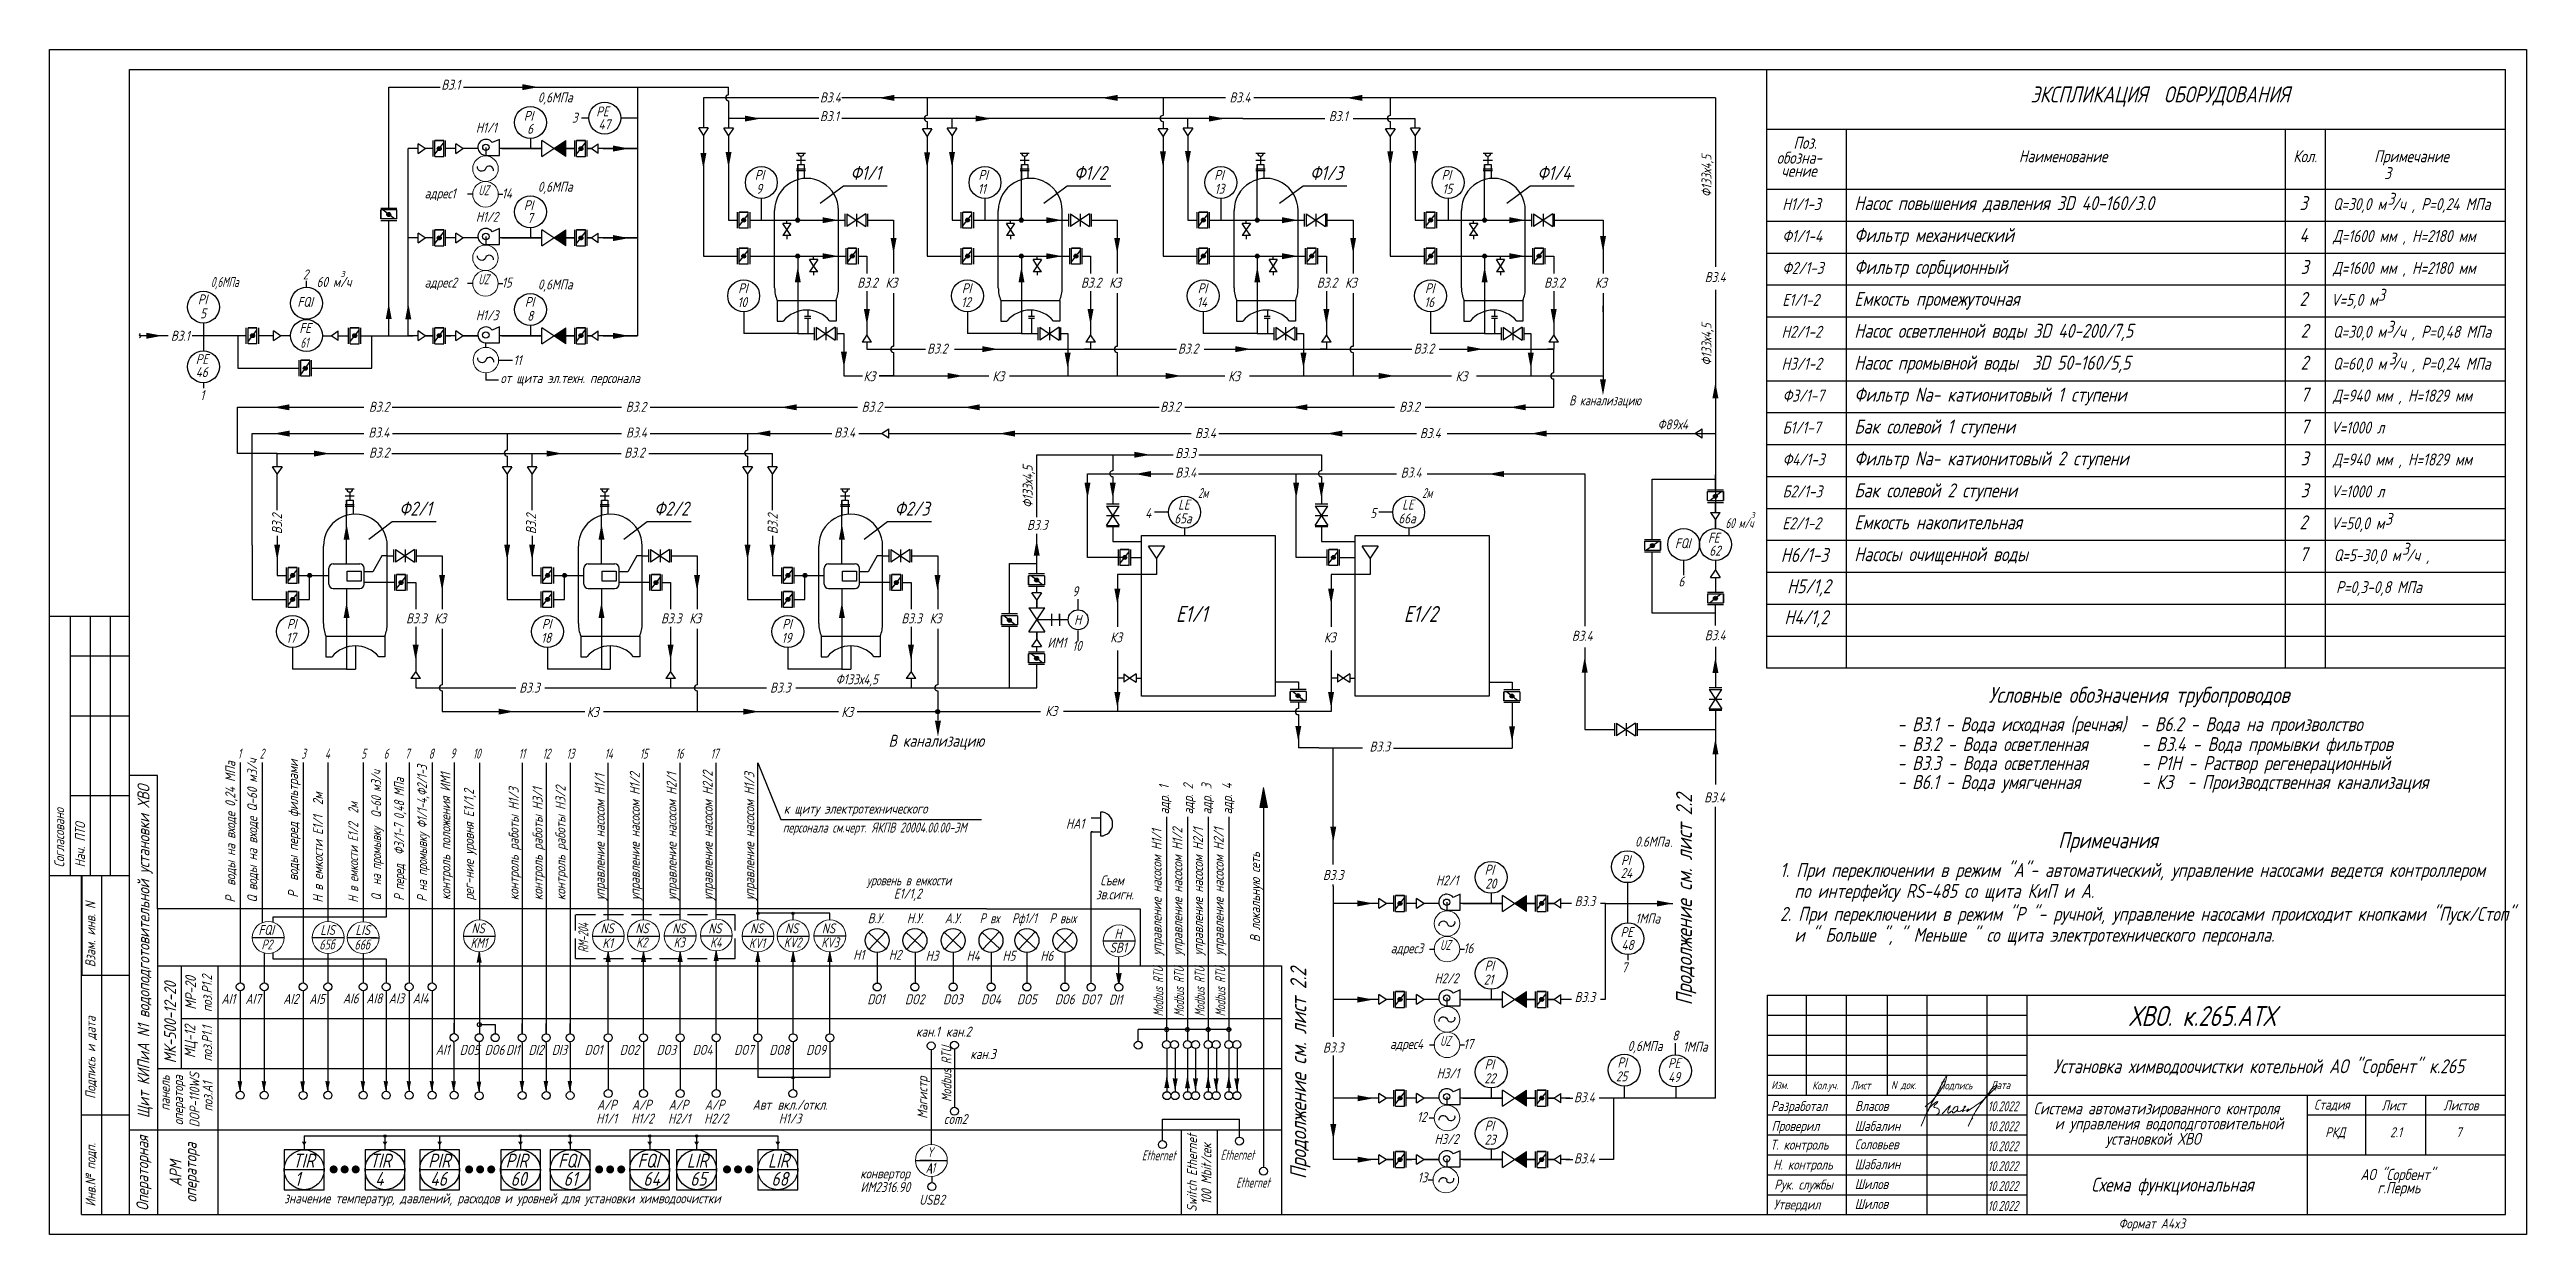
# Model space of a CAD drawing. Header units: millimetres. Extents: x 2 to 738, y -2285 to 308.
# Drawn here: x 2 to 622, y 10 to 308 of the extents above; entities outside this region: 3.
import ezdxf

# ---------------------------------------------------------------- set-up
doc = ezdxf.new("R2010")
doc.units = ezdxf.units.MM
doc.linetypes.add('GOST2.303 4', pattern=[7, 5, -2, 0])
for name, color, linetype in [('1', 7, 'Continuous'), ('АСУТП', 7, 'Continuous'), ('проводка', 184, 'Continuous')]:
    doc.layers.add(name, color=color, linetype=linetype)
for name, color, linetype, lineweight in [('MAIN', 7, 'Continuous', 50), ('Основной', 7, 'Continuous', 50), ('Текст', 7, 'Continuous', 50), ('Тонкая', 7, 'Continuous', 30), ('тонкие', 7, 'Continuous', 20)]:
    doc.layers.add(name, color=color, linetype=linetype, lineweight=lineweight)
doc.styles.add('GOST тип А', font='GOST_A.TTF', dxfattribs={"oblique": 15})
doc.styles.get("Standard").update_dxf_attribs({"font": 'GOST_A.TTF', "oblique": 15})
doc.styles.add('АСУТП', font='GOST_A.TTF', dxfattribs={"oblique": 15})

msp = doc.modelspace()

# ---------------------------------------------------------------- texts
at = {"color": 7, "oblique": 15}
for s, height, p in [('ЭКСПЛИКАЦИЯ  ОБОРУДОВАНИЯ', 4, (498.14, 294.25)), ('Поз.', 3, (438.73, 282.63)), ('обозна-', 3, (434.55, 278.88)), ('Наименование', 3, (495.23, 279.25)), ('Кол.', 3, (563.98, 279.25)), ('Примечание', 3, (584.26, 279.25)), ('чение', 3, (435.69, 275.61)), ('3', 3, (586.78, 275.03)), ('Н1/1-3', 3, (435.93, 267.25)), ('Насос повышения давления 3D 40-160/3.0', 3.5, (453.98, 267.25)), ('3', 3.5, (565.54, 267.25)), ('Q=30,0 м /ч , Р=0,24 МПа', 3, (573.94, 267.25)), ('3', 3, (587.63, 268.58)), ('Ф1/1-4', 3, (435.93, 259.25)), ('Фильтр механический', 3.5, (453.98, 259.25)), ('4', 3.5, (565.54, 259.25)), ('Д=1600 мм , Н=2180 мм', 3, (573.94, 259.25)), ('Фильтр сорбционный', 3.5, (453.98, 251.25)), ('3', 3.5, (565.82, 251.25)), ('Ф2/1-3', 3, (435.93, 251.25)), ('Д=1600 мм , Н=2180 мм', 3, (573.94, 251.25)), ('Е1/1-2', 3, (435.93, 243.25)), ('Емкость промежуточная', 3.5, (453.98, 243.25)), ('2', 3.5, (565.54, 243.25)), ('V=5,0 м', 3, (573.41, 243.25)), ('3', 3, (585.24, 244.51)), (' Н2/1-2', 3, (434.2, 235.25)), ('Насос осветленной воды 3D 40-200/7,5', 3.5, (453.98, 235.25)), ('2', 3.5, (565.82, 235.25)), ('Q=30,0 м /ч , Р=0,48 МПа', 3, (573.94, 235.25)), ('3', 3, (587.41, 236.49)), (' Н3/1-2', 3, (434.2, 227.25)), ('Насос промывной воды  3D 50-160/5,5', 3.5, (453.98, 227.25)), ('2', 3.5, (565.82, 227.25)), ('Q=60,0 м /ч , Р=0,24 МПа', 3, (573.94, 227.25)), ('3', 3, (587.96, 228.52)), ('Ф3/1-7', 3, (436.01, 219.25)), ('Фильтр Na- катионитовый 1 cтупени', 3.5, (453.98, 219.25)), ('7', 3.5, (565.82, 219.25)), ('Д=940 мм , Н=1829 мм', 3, (573.94, 219.25)), ('Б1/1-7', 3, (436.01, 211.25)), ('Бак солевой 1 ступени', 3.5, (453.98, 211.25)), ('7', 3.5, (565.82, 211.25)), ('V=1000 л', 3, (573.41, 211.25)), ('Ф4/1-3', 3, (436.01, 203.25)), ('Фильтр Na- катионитовый 2 cтупени', 3.5, (453.98, 203.25)), ('3', 3.5, (565.82, 203.25)), ('Д=940 мм , Н=1829 мм', 3, (573.94, 203.25)), ('Бак солевой 2 ступени', 3.5, (453.98, 195.25)), ('3', 3.5, (565.82, 195.25)), ('Б2/1-3', 3, (436.01, 195.25)), ('V=1000 л', 3, (573.41, 195.25)), ('Е2/1-2', 3, (435.93, 187.25)), ('Емкость накопительная', 3.5, (453.98, 187.25)), ('2', 3.5, (565.54, 187.25)), ('V=50,0 м', 3, (573.41, 187.25)), ('3', 3, (587.01, 188.35)), ('Н6/1-3', 3.5, (435.56, 179.06)), ('Насосы очищенной воды', 3.5, (453.98, 179.25)), ('7', 3.5, (565.54, 179.25)), ('Q=5-30,0 м /ч ,', 3, (574.15, 179.25)), ('3', 3, (591.26, 180.85)), ('Н5/1,2', 3.5, (437.16, 171.21)), (' Р=0,3-0,8 МПа', 3, (573.15, 171.25)), ('Н4/1,2', 3.5, (436.45, 163.46)), ('Кол.уч.', 2, (443.44, 46.86)), ('Лист', 2, (453.2, 46.86)), ('Подпись', 2, (475.19, 46.86))]:
    msp.add_text(s, height=height, dxfattribs=at).set_placement(p)
at = {"color": 7, "linetype": 'Continuous', "style": 'GOST тип А', "oblique": 15}
for s, height, p in [('0,6МПа', 2.5, (124.1, 294.25)), ('0,6МПа', 2.5, (124.1, 271.86)), ('60 м/ч', 2.5, (68.65, 247.99)), ('3', 1.5, (74.68, 250.49)), ('0,6МПа', 2.5, (124.1, 247.36)), ('3', 1.5, (428, 190.05)), ('0.6МПа', 2.5, (399.03, 107.72)), ('NS', 2.5, (148.54, 85.99)), ('NS', 2.5, (157.77, 85.97)), ('NS', 2.5, (166.8, 85.97)), ('NS', 2.5, (186.04, 85.99)), ('NS', 2.5, (195.27, 85.97)), ('1МПа', 2.5, (399.12, 88.44)), ('0,6МПа', 2.5, (397.2, 56.49)), ('1МПа', 2.5, (411.03, 56.31))]:
    msp.add_text(s, height=height, dxfattribs=at).set_placement(p)
for s, width, p in [('0,6МПа', 0.8, (42.16, 247.99)), ('2м', 0.8, (289.54, 195.08)), ('2м', 0.8, (345.69, 195.08)), ('60 м/ч', 0.8, (421.71, 187.55)), ('Р2', 0.9, (54.82, 81.93)), ('65б', 0.9, (69.32, 81.93)), ('66б', 0.9, (78.13, 81.91)), ('KM1', 0.9, (107.22, 82.34)), ('K2', 0.9, (148.74, 82.44)), ('K3', 0.9, (158.12, 82.44)), ('K4', 0.9, (167.26, 82.44)), ('KV2', 0.9, (185.74, 82.44)), ('KV3', 0.9, (195.12, 82.44))]:
    msp.add_text(s, height=2.5, dxfattribs=dict(at, width=width)).set_placement(p)
at = {"color": 7, "linetype": 'Continuous', "oblique": 15}
for s, height, p in [('Условные обозначения трубопроводов', 4, (487.64, 143.75)), ('- В3.1 - Вода исходная (речная)', 3.5, (464.78, 136.65)), ('-   - В6.2 - Вода на произволство', 3.5, (518.28, 136.65)), ('- В3.2 - Вода осветленная', 3.5, (464.78, 131.65)), ('- В3.3 - Вода осветленная', 3.5, (464.78, 126.9)), ('    - В3.4 - Вода промывки фильтров', 3.5, (518.78, 131.65)), ('    - Р1Н - Раствор регенерационный', 3.5, (518.78, 126.9)), ('- В6.1 - Вода умягченная', 3.5, (464.78, 122.15)), ('    - К3  - Производственная канализация', 3.5, (518.78, 122.15)), ('HA1', 2.5, (256.46, 112.23)), ('Примечания', 4, (505.06, 107.31)), ('Съем', 2.5, (265.03, 97.99)), (' 1. При переключении в режим "А"- автоматический, управление насосами ведется контроллером ', 3.5, (433.59, 100.1)), ('E1/1,2', 2.5, (213.29, 94.68)), (' 2. При переключении в режим "Р "- ручной, управление насосами происходит кнопками "Пуск/Стоп" ', 3.5, (433.59, 89.1)), ('   по интерфейсу RS-485 со щита КиП и А.', 3.5, (433.59, 94.85)), ('В.У.', 2.5, (206.75, 88.52)), ('Н.У.', 2.5, (216.56, 88.52)), ('A.У.', 2.5, (226.06, 88.52)), ('   и " Больше ", " Меньше " со щита электротехнического персонала.', 3.5, (433.59, 83.85)), ('Н1', 2.5, (203.12, 79.35)), ('Н2', 2.5, (212.03, 79.35)), ('Н3', 2.5, (221.26, 79.1)), ('Н4', 2.5, (231.51, 79.1)), ('Н5', 2.5, (240.51, 79.1)), ('Н6', 2.5, (250.01, 79.1)), ('DО1', 2.5, (206.65, 68.2)), ('DO2', 2.5, (216.1, 68.2)), ('DO3', 2.5, (225.66, 68.2)), ('DO4', 2.5, (235.16, 68.2)), ('DO5', 2.5, (244.16, 68.2)), ('DO6', 2.5, (253.66, 68.2)), ('DO7', 2.5, (260.26, 68.16)), ('DI1', 2.5, (267.19, 68.1)), ('ХВО. к.265.АТХ', 5, (522.8, 62.75)), ('Установка химводоочистки котельной АО "Сорбент" к.265', 3.5, (503.88, 50.92)), ('Разработал', 2.5, (433.1, 41.42)), ('Изм.', 2, (433.19, 46.95)), ('Власов', 2.5, (454.19, 41.47)), ('N док.', 2, (463.19, 46.95)), ('Дата', 2, (488.19, 46.95)), ('Система автоматизированного контроля', 3, (498.88, 40.61)), ('Стадия', 2.5, (569.19, 41.79)), ('Лист', 2.5, (586.12, 41.6)), ('Листов ', 2.5, (601.64, 41.6)), ('Проверил', 2.5, (433.25, 36.45)), ('Шабалин', 2.5, (454.09, 36.45)), ('и управления водоподготовительной', 3, (504.21, 36.84)), ('Т. контроль', 2.5, (432.94, 31.76)), ('Соловьев', 2.5, (454.09, 31.86)), ('установкой ХВО', 3, (516.96, 32.97)), ('Н. контроль', 2.5, (433.67, 26.76)), ('Шабалин', 2.5, (454.09, 26.86)), ('АО "Сорбент"', 2.8, (580.81, 24.15)), ('Утвердил', 2.5, (433.75, 16.76)), ('Рук. службы', 2.5, (433.94, 21.76)), ('Шилов', 2.5, (454.09, 21.86)), ('Шилов', 2.5, (454.09, 16.91)), ('Схема функциональная', 3.5, (513.35, 21.26)), ('г.Пермь', 2.8, (585.05, 20.82)), ('Формат A4x3', 2.5, (520.19, 12))]:
    msp.add_text(s, height=height, dxfattribs=at).set_placement(p)
for s, p in [('контроль положения ИМ1', (102.18, 94.33)), ('управление насосом Н1/1', (140.84, 94.28)), ('управление насосом Н1/2', (149.64, 94.28)), ('управление насосом Н2/1', (158.85, 94.28)), ('управление насосом Н2/2', (167.91, 94.28)), ('управление насосом Н1/3', (178.34, 94.28)), ('рег-ние уровня Е1/1,2', (108.06, 94.28)), ('контроль работы Н1/3', (119.28, 94.28)), ('контроль работы Н3/1', (125.28, 94.28)), ('контроль работы Н3/2', (131.03, 94.28)), ('управление насосом Н1/1 ', (280.39, 80.44)), ('управление насосом Н1/2 ', (285.6, 80.44)), ('управление насосом Н2/1 ', (290.78, 80.44)), ('управление насосом Н2/1 ', (295.96, 80.44))]:
    msp.add_text(s, height=2.5, rotation=90, dxfattribs=at).set_placement(p)
at = {"color": 7, "linetype": 'Continuous', "oblique": 15, "width": 0.9}
for s, p in [('уровень в емкости', (206.53, 97.99)), ('Р вх', (234.81, 88.52)), ('Рф1/1', (242.91, 88.52)), ('Р вых', (252.31, 88.52))]:
    msp.add_text(s, height=2.5, dxfattribs=at).set_placement(p)
at = {"color": 0, "linetype": 'Continuous', "style": 'АСУТП', "oblique": 15, "width": 0.9}
for p in [(487.4, 41.38), (487.4, 36.38), (487.4, 31.38), (487.4, 26.38), (487.4, 21.38), (487.4, 16.41)]:
    msp.add_text('10.2022', height=2.5, dxfattribs=at).set_placement(p)
at = {"layer": '1', "color": 7, "linetype": 'Continuous', "oblique": 15}
for s, p in [('зв.сигн.', (263.96, 94.51)), ('H', (268.59, 84.62)), ('SB1', (267.37, 81.16)), ('A/Р', (138.91, 41.76)), ('A/Р', (147.66, 41.76)), ('A/Р', (156.87, 41.76)), ('A/Р', (165.92, 41.76)), ('Aвт', (177.91, 41.76)), ('вкл./откл.', (184.16, 41.76)), ('Н1/1', (138.7, 38.31)), ('Н1/2', (147.5, 38.31)), ('Н2/1', (156.72, 38.31)), ('Н2/2', (165.77, 38.31)), ('Н1/3', (184.45, 38.31))]:
    msp.add_text(s, height=2.5, dxfattribs=at).set_placement(p)
at = {"layer": 'MAIN', "color": 7, "linetype": 'Continuous', "lineweight": -3, "oblique": 15}
for s, height, p in [('В3.1', 2.5, (99.92, 297.43)), ('В3.4', 2.5, (194.79, 294.24)), ('В3.1', 2.5, (194.79, 289.55)), ('В3.4', 2.5, (297.42, 294.24)), ('В3.1', 2.5, (322.31, 289.55)), ('В3.2', 2.5, (204.15, 247.81)), ('К3', 2.5, (211.22, 247.81)), ('В3.2', 2.5, (260.21, 247.81)), ('К3', 2.5, (267.28, 247.81)), ('В3.2', 2.5, (319.31, 247.81)), ('К3', 2.5, (326.38, 247.81)), ('В3.2', 2.5, (376.27, 247.81)), ('К3', 2.5, (389.03, 247.81)), ('В3.4', 2.5, (416.52, 249.2)), ('В3.1', 2.5, (32.14, 234.5)), ('В3.2', 2.5, (221.65, 231.3)), ('В3.2', 2.5, (284.5, 231.3)), ('В3.2', 2.5, (343.59, 231.3)), ('К3', 2.5, (205.7, 224.36)), ('К3', 2.5, (238, 224.36)), ('К3', 2.5, (297.1, 224.36)), ('К3', 2.5, (354.06, 224.36)), ('В3.2', 2.5, (81.79, 216.7)), ('В3.2', 2.5, (146.14, 216.7)), ('В3.2', 2.5, (205.25, 216.7)), ('В3.2', 2.5, (280.06, 216.7)), ('В3.2', 2.5, (339.95, 216.7)), ('В3.4', 2.5, (81.65, 210.26)), ('В3.4', 2.5, (146.2, 210.26)), ('В3.4', 2.5, (198.37, 210.26)), ('В3.4', 2.5, (288.8, 210.1)), ('В3.4', 2.5, (345.13, 210.1)), ('Ф89х4', 2.5, (404.67, 212.29)), ('В3.2', 2.5, (81.79, 205.22)), ('В3.2', 2.5, (145.77, 205.22)), ('В3.3', 2.5, (283.85, 205.1)), ('В3.4', 2.5, (283.85, 200.23)), ('В3.4', 2.5, (340.33, 200.23)), ('В3.3', 2.5, (246.7, 187.11)), ('В3.3', 2.5, (91.09, 163.67)), ('К3', 2.5, (98.16, 163.67)), ('В3.3', 2.5, (154.97, 163.67)), ('К3', 2.5, (162.04, 163.67)), ('В3.3', 2.5, (215.21, 163.67)), ('К3', 2.5, (222.28, 163.67)), ('К3', 2.5, (267.53, 158.89)), ('К3', 2.5, (321.09, 158.89)), ('В3.4', 2.5, (383.21, 159.3)), ('В3.4', 2.5, (416.52, 159.45)), ('Ф133х4,5', 2.5, (198.71, 148.41)), ('В3.3', 2.5, (119.45, 146.33)), ('В3.3', 2.5, (182.29, 146.33)), ('К3', 2.5, (251.29, 140.45)), ('К3', 2.5, (136.38, 140.22)), ('К3', 2.5, (200.16, 140.22)), ('В канализацию', 3, (211.98, 132.74)), ('В3.3', 2.5, (332.52, 131.55)), ('В3.4', 2.5, (416.38, 118.8)), ('к щиту электротехнического', 2.5, (185.73, 115.99)), ('В3.3', 2.5, (320.84, 99.36)), ('В3.3', 2.5, (383.92, 92.79)), ('В3.3', 2.5, (383.92, 68.75)), ('В3.3', 2.5, (320.84, 56.11)), ('В3.4', 2.5, (383.75, 43.65)), ('В3.4', 2.5, (383.75, 28.32))]:
    msp.add_text(s, height=height, dxfattribs=at).set_placement(p)
for s, height, p in [('Ф133х4,5', 2.5, (418.2, 270.49)), ('Ф133х4,5', 2.5, (418.2, 228.24)), ('Ф133х4,5', 2.5, (248.09, 192.6)), ('В3.2', 2.5, (60, 186.04)), ('В3.2', 2.5, (123.66, 186.04)), ('В3.2', 2.5, (184.19, 186.04)), ('Щит КИПиА N1 водоподготовительной установки ХВО', 3, (26.78, 39.65)), ('Согласовано', 2.5, (5.41, 102.5)), ('Нач. ПТО', 2.5, (10.66, 102.5)), ('Взам. инв. N', 2.5, (13.21, 77.48)), ('Подпись и дата', 2.5, (13.26, 44.48)), ('Инв.№ подп.', 2.5, (13.26, 17.48))]:
    msp.add_text(s, height=height, rotation=90, dxfattribs=at).set_placement(p)
at = {"layer": 'MAIN', "color": 7, "linetype": 'Continuous', "lineweight": -3, "oblique": 15, "width": 0.9}
for s, p in [('В канализацию', (382.53, 218.3)), ('персонала см.черт.', (185.48, 111.24)), ('ЯКПВ 20004.00.00-ЭМ', (207.73, 111.24))]:
    msp.add_text(s, height=2.5, dxfattribs=at).set_placement(p)
at = {"layer": 'MAIN', "color": 7, "linetype": 'Continuous', "lineweight": -3, "style": 'GOST тип А', "oblique": 15}
for s, height, p in [('МР-20', 2.7, (38.43, 66.83)), (' поз.Р1.2', 2.5, (42.42, 64.98)), ('МК-500-12-20', 3, (33.46, 53.42)), ('МЦ-12', 2.7, (38.25, 54.72)), (' поз.Р1.1', 2.5, (42.46, 52.58))]:
    msp.add_text(s, height=height, rotation=90, dxfattribs=at).set_placement(p)
at = {"layer": 'АСУТП', "color": 7, "linetype": 'Continuous', "style": 'АСУТП', "oblique": 15}
for s, height, p in [('TIR', 3.5, (62.66, 27.25)), ('1', 3.5, (63.17, 22.7)), ('ТIR', 3.5, (82.06, 27.25)), ('4', 3.5, (83.32, 22.7)), ('PIR', 3.5, (96.61, 27.25)), ('46', 3.5, (97.12, 22.7)), ('PIR', 3.5, (116.01, 27.25)), ('60', 3.5, (117.27, 22.7)), ('FQI', 3.5, (129.18, 27.25)), ('61', 3.5, (130.55, 22.7)), ('FQI', 3.5, (149.1, 27.25)), ('64', 3.5, (150.51, 22.7)), ('LIR', 3.5, (161.41, 27.25)), ('65', 3.5, (162.26, 22.7)), ('LIR', 3.5, (181.76, 27.25)), ('68', 3.5, (182.61, 22.7)), ('значение температур, давлений, расходов и уровней для установки химводоочистки ', 2.5, (60.53, 18.31))]:
    msp.add_text(s, height=height, dxfattribs=at).set_placement(p)
at = {"layer": 'Текст', "color": 7, "lineweight": -3, "oblique": 15}
for s, p in [('РКД', (571.99, 34.88, 10)), ('2.1', (588.24, 34.88, 10)), ('7', (604.74, 34.88, 10))]:
    msp.add_text(s, height=2.5, dxfattribs=at).set_placement(p)
at = {"layer": 'Тонкая', "color": 7, "oblique": 15}
for p in [(413.32, 67.95), (316.66, 24.38)]:
    msp.add_text('Продолжение cм. лист 2.2 ', height=4, rotation=90, dxfattribs=at).set_placement(p)
at = {"layer": 'тонкие', "color": 7, "linetype": 'Continuous', "lineweight": -3, "oblique": 15}
for s, height, p in [('PI', 2.5, (120.6, 289.62)), ('PE', 2.5, (138.73, 290.72)), ('6', 2.5, (121.42, 286.39)), ('3', 2.5, (132.64, 289.17)), ('47', 2.5, (139.3, 287.49)), ('PI', 2.5, (178.47, 274.82)), ('9', 2.5, (178.79, 271.34)), ('Ф1/1', 3.5, (202.43, 274.82)), ('PI', 2.5, (234.52, 274.82)), ('11', 2.5, (234.34, 271.34)), ('Ф1/2', 3.5, (258.48, 274.82)), ('PI', 2.5, (293.62, 274.82)), ('13', 2.5, (293.69, 271.34)), ('Ф1/3', 3.5, (317.58, 274.82)), ('PI', 2.5, (350.58, 274.82)), ('15', 2.5, (350.78, 271.34)), ('Ф1/4', 3.5, (374.55, 274.82)), ('PI', 2.5, (120.6, 267.23)), ('7', 2.5, (121.42, 264)), ('2', 2.5, (65.21, 249.87)), ('PI', 2.5, (174.3, 246.41)), ('PI', 2.5, (230.36, 246.41)), ('PI', 2.5, (289.46, 246.41)), ('PI', 2.5, (346.42, 246.41)), ('PI', 2.5, (38.91, 243.61)), ('5', 2.5, (39.48, 240.13)), ('PI', 2.5, (120.85, 242.98)), ('10', 2.5, (174.12, 242.93)), ('12', 2.5, (230.18, 242.93)), ('14', 2.5, (289.26, 242.93)), ('16', 2.5, (346.22, 242.93)), ('FE', 2.5, (64.34, 236.46)), ('8', 2.5, (121.42, 239.5)), ('PE', 2.5, (38.38, 228.64)), ('46', 2.5, (38.38, 225.39)), ('1 ', 2.5, (39.48, 219.6)), ('Ф2/1', 3.5, (89.36, 190.68)), ('Ф2/2', 3.5, (153.24, 190.68)), ('Ф2/3', 3.5, (213.49, 190.68)), ('4', 2.5, (276.28, 190.05)), ('LE', 2.5, (284.54, 192.2)), ('5', 2.5, (332.69, 190.05)), ('LE', 2.5, (340.69, 192.2)), ('65a', 2.5, (283.59, 188.72)), ('66a', 2.5, (339.74, 188.72)), ('FE', 2.5, (417.32, 183.87)), ('FQI', 2.5, (409.04, 182.5)), ('62', 2.5, (417.64, 180.64)), ('6', 2.5, (409.92, 172.91)), ('9', 2.5, (258, 170.45)), ('E1/1', 4, (283.99, 164.02)), ('E1/2', 4, (341.1, 164.02)), ('PI', 2.5, (61.24, 162.28)), ('PI', 2.5, (125.12, 162.28)), ('PI', 2.5, (185.36, 162.28)), ('Н', 2.5, (258.47, 163.31)), ('17', 2.5, (61.04, 158.8)), ('18', 2.5, (124.92, 158.8)), ('19', 2.5, (185.17, 158.8)), ('ИМ1', 2.5, (251.79, 157.58)), ('10', 2.5, (258, 156.78)), ('PI', 2.5, (395.55, 103.07)), ('PI', 2.5, (361.37, 100.68)), ('20', 2.5, (361.51, 97.2)), ('24', 2.5, (395.41, 99.85)), ('PE', 2.5, (395.4, 85.04)), ('48', 2.5, (395.65, 81.82)), ('21', 2.5, (361.13, 73.14)), ('PI', 2.5, (361.37, 76.62)), ('7', 2.5, (395.68, 76.17)), ('8', 2.5, (408.37, 59.12)), ('22', 2.5, (361.31, 48.4)), ('PI', 2.5, (361.37, 51.88)), ('25', 2.5, (394.25, 48.88)), ('PI', 2.5, (394.64, 52.36)), ('PE', 2.5, (407.31, 52.18)), ('49', 2.5, (407.32, 48.7)), ('PI', 2.5, (361.37, 36.5)), ('23', 2.5, (361.32, 33.02))]:
    msp.add_text(s, height=height, dxfattribs=at).set_placement(p)
at = {"layer": 'тонкие', "color": 7, "linetype": 'Continuous', "oblique": 15}
for s, p in [('Н1/1', (108.56, 286.66)), ('адрес1', (95.71, 270.18)), ('14', (115.08, 270.18)), ('Н1/2', (108.56, 264.32)), ('адрес2', (95.7, 247.85)), ('15', (115.07, 247.85)), ('Н1/3', (108.56, 239.65)), ('11', (117.98, 228.38)), ('от щита эл.техн. персонала', (114.73, 223.88)), ('Н2/1', (349.15, 97.99)), ('FQI', (54.07, 85.58)), ('LIS', (69.57, 85.58)), ('LIS', (78.38, 85.56)), ('NS', (107.47, 85.99)), ('NS', (139.79, 85.99)), ('NS', (177.29, 85.99)), ('K1', (140.24, 82.26)), ('адрес3', (337.79, 80.99)), ('16', (356.04, 80.99)), ('Н2/2', (348.79, 73.46)), (' AI1', (43.53, 68.3)), (' AI7', (49.53, 68.3)), (' AI2', (59.01, 68.3)), (' AI5', (65.51, 68.3)), (' AI6', (73.96, 68.42)), (' AI8', (79.83, 68.42)), (' AI3', (85.44, 68.42)), (' AI4', (91.46, 68.42)), ('кан.1', (218.85, 60.09)), ('кан.2', (226.37, 60.09)), (' AI1', (97.24, 55.57)), ('   DO5', (100.67, 55.52)), ('   DO6', (106.92, 55.52)), (' DI1', (114.83, 55.52)), (' DI2', (120.47, 55.52)), (' DI3', (126.32, 55.52)), (' DO1', (134.53, 55.52)), (' DO2', (143.33, 55.52)), (' DO3', (152.55, 55.52)), (' DO4', (161.6, 55.52)), (' DO7', (172.03, 55.52)), (' DO8', (180.83, 55.52)), (' DO9', (190.05, 55.52)), ('кан.3', (232.46, 54.48)), ('адрес4', (337.64, 56.98)), ('17', (356.04, 56.98)), ('Н3/1', (349.33, 49.65)), ('com2', (225.78, 38.18)), ('12', (344.4, 38.69)), ('Н3/2', (348.78, 33.17)), ('конвертор', (204.87, 24.53)), ('13', (344.55, 23.54)), ('ИМ2316.90', (204.93, 21.12)), ('USB2', (219.65, 17.95))]:
    msp.add_text(s, height=2.5, dxfattribs=at).set_placement(p)
for s, width, p in [('UZ', 0.8, (109.18, 270.98)), ('UZ', 0.8, (109.16, 248.64)), ('1', 0.8, (48.9, 129.77)), ('2', 0.8, (54.38, 129.77)), ('3', 0.8, (64.81, 129.77)), ('4', 0.8, (70.75, 129.77)), ('5', 0.8, (79.83, 129.77)), ('6', 0.8, (85.47, 129.77)), ('7', 0.8, (90.8, 129.77)), ('8', 0.8, (96.76, 129.77)), ('9', 0.8, (102.18, 129.83)), ('10', 0.8, (107.81, 129.77)), ('11', 0.8, (119.27, 129.77)), ('12', 0.8, (125.27, 129.77)), ('13', 0.8, (131.27, 129.77)), ('14', 0.8, (140.84, 129.77)), ('15', 0.8, (149.63, 129.77)), ('16', 0.8, (158.59, 129.77)), ('17', 0.8, (167.38, 129.77)), ('KV1', 0.9, (176.99, 82.26)), ('UZ', 0.8, (350.17, 81.78)), ('UZ', 0.8, (350.17, 57.78)), ('Y', 0.8, (221.64, 29.86)), ('Ethernet', 0.8, (275.46, 29.07)), ('Ethernet', 0.8, (295.18, 29.21)), ('A1', 0.8, (221.33, 25.98)), ('Ethernet', 0.8, (299.06, 22.26))]:
    msp.add_text(s, height=2.5, dxfattribs=dict(at, width=width)).set_placement(p)
at = {"layer": 'тонкие', "color": 7, "linetype": 'Continuous', "lineweight": -3, "style": 'GOST тип А', "oblique": 15}
msp.add_text('FQI', height=2.5, dxfattribs=at).set_placement((63.85, 242.99))
at = {"layer": 'тонкие', "color": 7, "linetype": 'Continuous', "lineweight": -3, "oblique": 15, "width": 0.8}
msp.add_text('61', height=2.5, dxfattribs=at).set_placement((64.6, 232.77))
at = {"layer": 'тонкие', "color": 7, "linetype": 'Continuous', "oblique": 15}
for s, height, p in [('P  воды на входе 0,24 МПа', 2.5, (48.27, 93.68)), ('Q воды на входе Q-60 м3/ч', 2.5, (53.77, 93.68)), ('P  воды перед фильтрами', 2.5, (64, 94.93)), ('H в емкости E1/1  2м ', 2.5, (70.23, 93.68)), ('адр. 1', 2.5, (282.24, 115.79)), ('адр. 2', 2.5, (288.31, 115.79)), ('адр. 3', 2.5, (292.9, 115.79)), ('адр. 4', 2.5, (298.08, 115.79)), ('В локальную сеть', 2.5, (305.09, 83.79)), ('панель ', 2.5, (31.87, 41.53)), (' оператора', 2.5, (35.21, 36.59)), ('DOP-110WS ', 2.5, (39.31, 37.34)), ('Магиcтр', 2.5, (221.73, 39.5)), (' поз.A1', 2.5, (42.6, 40.06)), ('Операторная', 3, (26.5, 16.44)), ('оператора', 3, (38.57, 18.5)), ('Ethernet ', 2.5, (289.29, 25.16)), (' 100 Mbit/сек', 2.5, (292.87, 16.74)), ('АРМ ', 3, (34.82, 22.5)), ('Switch', 2.5, (289.23, 16.16))]:
    msp.add_text(s, height=height, rotation=90, dxfattribs=at).set_placement(p)
for s, width, p in [('Q  на промывку  Q-60 м3/ч ', 0.9, (84.83, 94.18)), ('P перед  Ф3/1-7 0,48 МПа ', 0.9, (90.58, 94.18)), ('P на промывку Ф1/1-4,Ф2/1-3 ', 0.9, (96.33, 93.93)), ('H в емкости E1/2  2м ', 0.9, (79.08, 93.68)), ('RM-204', 0.8, (136.75, 81.12)), ('Modbus RTU ', 0.8, (280.8, 65.17)), ('Modbus RTU ', 0.8, (286, 65.17)), ('Modbus RTU ', 0.8, (291.18, 65.17)), ('Modbus RTU ', 0.8, (296.36, 65.17)), ('Modbus RTU ', 0.9, (227.74, 43.74))]:
    msp.add_text(s, height=2.5, rotation=90, dxfattribs=dict(at, width=width)).set_placement(p)

# ---------------------------------------------------------------- blocks, each defined once
blk = doc.blocks.new('Власов')
at = {"layer": 'проводка', "lineweight": 18}
for points in [[(-0.58, 2.47), (1.27, 4.07), (2.73, 5.82), (3.82, 7.33), (4.64, 9.02), (4.84, 10.28), (4.04, 8.93), (3.16, 7.2), (1.39, 3.86), (0.52, 2.26), (-1.55, -2.37), (-0.72, -0.35), (0.34, 1.8), (1.73, 3.31), (2.62, 3.78), (2.31, 3.3), (1.91, 2.96), (1.61, 2.44), (2.21, 2.21), (2.85, 1.83), (2.99, 1.4), (2.77, 0.75), (2.36, 0.49), (2.18, 0.43), (2.07, 0.4), (1.98, 0.4)], [(3.73, 0.66), (4.37, 1.39), (4.91, 2.01), (5.22, 2.29), (5.78, 2.66), (5.59, 2.28), (5.16, 1.05), (5.19, 0.9), (5.7, 1.1), (6.25, 1.38), (6.27, 1.2), (6.3, 1.02), (7.02, 1.21), (7.63, 2.13), (7.63, 2.52), (6.76, 2.22), (6.42, 1.7)]]:
    blk.add_spline(points, degree=3, dxfattribs=at)
for points, knots in [([(9.73, 1.6), (9.73, 1.6), (10.28, 1.61), (10.33, 1.73), (10.3, 1.95), (10.1, 1.88), (9.94, 1.44), (9.82, 1.2), (10.65, 1.75), (14.06, 4.01), (14.83, 4.98), (18.2, 8.2), (16.58, 7.61), (15.42, 5.89), (12.84, 2.54), (12.14, 1.35), (11.17, -0.37), (10.2, -2.51), (10.72, -1.41), (10.96, -1), (11.17, -0.6), (11.31, -0.38), (11.4, -0.29)], [5.202172, 5.202172, 5.202172, 5.202172, 5.207482, 5.981017, 6.074049, 6.477149, 7.534813, 8.416864, 10.873297, 16.080912, 19.105162, 21.731982, 23.469351, 25.755203, 29.311429, 34.513333, 38.416271, 38.862024, 39.053994, 43.961574, 49.897464, 51.239132, 51.239132, 51.239132, 51.239132]), ([(7.53, 1.66), (7.5, 1.54), (7.54, 1.28), (8.01, 1.24), (8.83, 1.57), (9.1, 2.08), (9.9, 2.69), (9.43, 2.64), (9.3, 2.52), (9.14, 2.21), (9.04, 1.25), (8.71, 1.13), (8.92, 1.39), (9.3, 1.54), (9.6, 1.6)], [0, 0, 0, 0, 0.614094, 1.118723, 1.807789, 3.045572, 4.744461, 5.191863, 5.576495, 6.389957, 8.441618, 9.345517, 10.182193, 10.758393, 10.758393, 10.758393, 10.758393])]:
    blk.add_open_spline(points, degree=3, knots=knots, dxfattribs=at)

# ---------------------------------------------------------------- hatches: boundary and pattern name
at = {"lineweight": -3}
h = msp.add_hatch(color=7, dxfattribs=at)
edge = h.paths.add_edge_path()
edge.add_arc((99.38, 282.66), 0.5, 0, 360)
for points in [[(128.08, 282.66), (131.08, 284.66), (131.08, 280.66)], [(128.08, 260.27), (131.08, 262.27), (131.08, 258.27)], [(128.08, 235.77), (131.08, 237.77), (131.08, 233.77)], [(368.85, 93.47), (371.85, 95.47), (371.85, 91.47)], [(368.85, 69.41), (371.85, 71.41), (371.85, 67.41)], [(368.85, 44.67), (371.85, 46.67), (371.85, 42.67)], [(368.85, 29.29), (371.85, 31.29), (371.85, 27.29)]]:
    msp.add_hatch(color=7).paths.add_polyline_path(points)
h = msp.add_hatch(color=7, dxfattribs=at)
edge = h.paths.add_edge_path()
edge.add_arc((134.88, 282.66), 0.5, 0, 360)
h = msp.add_hatch(color=7, dxfattribs=at)
edge = h.paths.add_edge_path()
edge.add_arc((86.75, 266.15), 0.5, 0, 360)
h = msp.add_hatch(color=7, dxfattribs=at)
edge = h.paths.add_edge_path()
edge.add_arc((99.38, 260.27), 0.5, 0, 360)
h = msp.add_hatch(color=7, dxfattribs=at)
edge = h.paths.add_edge_path()
edge.add_arc((134.88, 260.27), 0.5, 0, 360)
h = msp.add_hatch(color=7, dxfattribs=at)
edge = h.paths.add_edge_path()
edge.add_arc((175.71, 264.74), 0.5, 0, 360)
h = msp.add_hatch(color=7, dxfattribs=at)
edge = h.paths.add_edge_path()
edge.add_arc((189.21, 264.73), 0.5, 0, 360)
h = msp.add_hatch(color=7, dxfattribs=at)
edge = h.paths.add_edge_path()
edge.add_arc((231.77, 264.74), 0.5, 0, 360)
h = msp.add_hatch(color=7, dxfattribs=at)
edge = h.paths.add_edge_path()
edge.add_arc((245.27, 264.73), 0.5, 0, 360)
h = msp.add_hatch(color=7, dxfattribs=at)
edge = h.paths.add_edge_path()
edge.add_arc((290.87, 264.74), 0.5, 0, 360)
h = msp.add_hatch(color=7, dxfattribs=at)
edge = h.paths.add_edge_path()
edge.add_arc((304.37, 264.73), 0.5, 0, 360)
h = msp.add_hatch(color=7, dxfattribs=at)
edge = h.paths.add_edge_path()
edge.add_arc((347.83, 264.74), 0.5, 0, 360)
h = msp.add_hatch(color=7, dxfattribs=at)
edge = h.paths.add_edge_path()
edge.add_arc((361.33, 264.73), 0.5, 0, 360)
h = msp.add_hatch(color=7, dxfattribs=at)
edge = h.paths.add_edge_path()
edge.add_arc((175.71, 255.72), 0.5, 0, 360)
h = msp.add_hatch(color=7, dxfattribs=at)
edge = h.paths.add_edge_path()
edge.add_arc((189.21, 255.72), 0.5, 0, 360)
h = msp.add_hatch(color=7, dxfattribs=at)
edge = h.paths.add_edge_path()
edge.add_arc((202.88, 255.72), 0.5, 0, 360)
h = msp.add_hatch(color=7, dxfattribs=at)
edge = h.paths.add_edge_path()
edge.add_arc((231.77, 255.72), 0.5, 0, 360)
h = msp.add_hatch(color=7, dxfattribs=at)
edge = h.paths.add_edge_path()
edge.add_arc((245.27, 255.72), 0.5, 0, 360)
h = msp.add_hatch(color=7, dxfattribs=at)
edge = h.paths.add_edge_path()
edge.add_arc((258.94, 255.72), 0.5, 0, 360)
h = msp.add_hatch(color=7, dxfattribs=at)
edge = h.paths.add_edge_path()
edge.add_arc((290.87, 255.72), 0.5, 0, 360)
h = msp.add_hatch(color=7, dxfattribs=at)
edge = h.paths.add_edge_path()
edge.add_arc((304.37, 255.72), 0.5, 0, 360)
h = msp.add_hatch(color=7, dxfattribs=at)
edge = h.paths.add_edge_path()
edge.add_arc((318.04, 255.72), 0.5, 0, 360)
h = msp.add_hatch(color=7, dxfattribs=at)
edge = h.paths.add_edge_path()
edge.add_arc((347.83, 255.72), 0.5, 0, 360)
h = msp.add_hatch(color=7, dxfattribs=at)
edge = h.paths.add_edge_path()
edge.add_arc((361.33, 255.72), 0.5, 0, 360)
h = msp.add_hatch(color=7, dxfattribs=at)
edge = h.paths.add_edge_path()
edge.add_arc((375, 255.72), 0.5, 0, 360)
h = msp.add_hatch(color=7, dxfattribs=at)
edge = h.paths.add_edge_path()
edge.add_arc((52.62, 235.78), 0.5, 0, 360)
h = msp.add_hatch(color=7, dxfattribs=at)
edge = h.paths.add_edge_path()
edge.add_arc((78.21, 235.78), 0.5, 0, 360)
h = msp.add_hatch(color=7, dxfattribs=at)
edge = h.paths.add_edge_path()
edge.add_arc((99.38, 235.78), 0.5, 0, 360)
h = msp.add_hatch(color=7, dxfattribs=at)
edge = h.paths.add_edge_path()
edge.add_arc((134.88, 235.78), 0.5, 0, 360)
h = msp.add_hatch(color=7, dxfattribs=at)
edge = h.paths.add_edge_path()
edge.add_arc((65.83, 227.62), 0.5, 0, 360)
h = msp.add_hatch(color=7, dxfattribs=at)
edge = h.paths.add_edge_path()
edge.add_arc((419.19, 195.54), 0.5, 0, 360)
h = msp.add_hatch(color=7, dxfattribs=at)
edge = h.paths.add_edge_path()
edge.add_arc((271.18, 180.19), 0.5, 0, 360)
h = msp.add_hatch(color=7, dxfattribs=at)
edge = h.paths.add_edge_path()
edge.add_arc((323.47, 180.19), 0.5, 0, 360)
h = msp.add_hatch(color=7, dxfattribs=at)
edge = h.paths.add_edge_path()
edge.add_arc((403.38, 183.16), 0.5, 0, 360)
h = msp.add_hatch(color=7, dxfattribs=at)
edge = h.paths.add_edge_path()
edge.add_arc((62.65, 175.68), 0.5, 0, 360)
h = msp.add_hatch(color=7, dxfattribs=at)
edge = h.paths.add_edge_path()
edge.add_arc((66.91, 175.68), 0.5, 0, 360)
h = msp.add_hatch(color=7, dxfattribs=at)
edge = h.paths.add_edge_path()
edge.add_arc((89.82, 173.9), 0.5, 0, 360)
h = msp.add_hatch(color=7, dxfattribs=at)
edge = h.paths.add_edge_path()
edge.add_arc((126.53, 175.68), 0.5, 0, 360)
h = msp.add_hatch(color=7, dxfattribs=at)
edge = h.paths.add_edge_path()
edge.add_arc((130.79, 175.68), 0.5, 0, 360)
h = msp.add_hatch(color=7, dxfattribs=at)
edge = h.paths.add_edge_path()
edge.add_arc((153.7, 173.9), 0.5, 0, 360)
h = msp.add_hatch(color=7, dxfattribs=at)
edge = h.paths.add_edge_path()
edge.add_arc((186.77, 175.68), 0.5, 0, 360)
h = msp.add_hatch(color=7, dxfattribs=at)
edge = h.paths.add_edge_path()
edge.add_arc((191.03, 175.68), 0.5, 0, 360)
h = msp.add_hatch(color=7, dxfattribs=at)
edge = h.paths.add_edge_path()
edge.add_arc((213.94, 173.9), 0.5, 0, 360)
h = msp.add_hatch(color=7, dxfattribs=at)
edge = h.paths.add_edge_path()
edge.add_arc((249.08, 174.5), 0.5, 0, 360)
h = msp.add_hatch(color=7, dxfattribs=at)
edge = h.paths.add_edge_path()
edge.add_arc((62.65, 169.67), 0.5, 0, 360)
h = msp.add_hatch(color=7, dxfattribs=at)
edge = h.paths.add_edge_path()
edge.add_arc((126.53, 169.67), 0.5, 0, 360)
h = msp.add_hatch(color=7, dxfattribs=at)
edge = h.paths.add_edge_path()
edge.add_arc((186.77, 169.67), 0.5, 0, 360)
h = msp.add_hatch(color=7, dxfattribs=at)
edge = h.paths.add_edge_path()
edge.add_arc((419.19, 169.95), 0.5, 0, 360)
h = msp.add_hatch(color=7, dxfattribs=at)
edge = h.paths.add_edge_path()
edge.add_arc((242.28, 164.47), 0.5, 0, 360)
h = msp.add_hatch(color=7, dxfattribs=at)
edge = h.paths.add_edge_path()
edge.add_arc((249.08, 154.9), 0.5, 0, 360)
h = msp.add_hatch(color=7, dxfattribs=at)
edge = h.paths.add_edge_path()
edge.add_arc((314.62, 145.51), 0.5, 0, 360)
h = msp.add_hatch(color=7, dxfattribs=at)
edge = h.paths.add_edge_path()
edge.add_arc((314.62, 145.51), 0.5, 0, 360)
h = msp.add_hatch(color=7, dxfattribs=at)
edge = h.paths.add_edge_path()
edge.add_arc((368.18, 145.43), 0.5, 0, 360)
h = msp.add_hatch(color=7, dxfattribs=at)
edge = h.paths.add_edge_path()
edge.add_arc((368.18, 145.43), 0.5, 0, 360)
h = msp.add_hatch(color=7, dxfattribs=at)
edge = h.paths.add_edge_path()
edge.add_arc((224.29, 141.55), 0.5, 0, 360)
h = msp.add_hatch(color=7)
h.paths.add_polyline_path([(304.98, 117.55), (305.98, 117.55), (305.98, 122.55)])
h.paths.add_polyline_path([(305.98, 117.55), (306.98, 117.55), (305.98, 122.55), (305.98, 122.55)])
h = msp.add_hatch(color=7, dxfattribs=at)
edge = h.paths.add_edge_path()
edge.add_arc((340.15, 93.47), 0.5, 0, 360)
h = msp.add_hatch(color=7, dxfattribs=at)
edge = h.paths.add_edge_path()
edge.add_arc((375.65, 93.47), 0.5, 0, 360)
h = msp.add_hatch(color=7, dxfattribs=at)
edge = h.paths.add_edge_path()
edge.add_arc((340.15, 69.41), 0.5, 0, 360)
h = msp.add_hatch(color=7, dxfattribs=at)
edge = h.paths.add_edge_path()
edge.add_arc((375.65, 69.41), 0.5, 0, 360)
h = msp.add_hatch(color=7, dxfattribs=at)
edge = h.paths.add_edge_path()
edge.add_arc((340.15, 44.67), 0.5, 0, 360)
h = msp.add_hatch(color=7, dxfattribs=at)
edge = h.paths.add_edge_path()
edge.add_arc((375.65, 44.67), 0.5, 0, 360)
h = msp.add_hatch(color=7, dxfattribs=at)
edge = h.paths.add_edge_path()
edge.add_arc((340.15, 29.29), 0.5, 0, 360)
h = msp.add_hatch(color=7, dxfattribs=at)
edge = h.paths.add_edge_path()
edge.add_arc((375.65, 29.29), 0.5, 0, 360)
h = msp.add_hatch(color=256, dxfattribs=at)
edge = h.paths.add_edge_path()
edge.add_arc((737.34, -2284.6), 0.5, 0, 360)
at = {"layer": 'АСУТП'}
for points in [[(66.14, 33.75), (65.54, 32.75), (64.94, 33.75)], [(86.39, 33.75), (85.79, 32.75), (85.19, 33.75)], [(100.09, 33.75), (99.49, 32.75), (98.89, 33.75)], [(120.34, 33.75), (119.74, 32.75), (119.14, 33.75)], [(132.77, 33.75), (132.17, 32.75), (131.57, 33.75)], [(152.73, 33.75), (152.13, 32.75), (151.53, 33.75)], [(164.48, 33.75), (163.88, 32.75), (163.28, 33.75)], [(184.83, 33.75), (184.23, 32.75), (183.63, 33.75)]]:
    msp.add_hatch(color=7, dxfattribs=at).paths.add_polyline_path(points)
at = {"layer": 'тонкие', "linetype": 'Continuous', "lineweight": 30}
for points in [[(120.24, 298.82), (120.24, 297.32), (124.24, 298.07)], [(213.42, 296.13), (213.42, 294.63), (209.42, 295.38)], [(213.42, 296.13), (213.42, 294.63), (209.42, 295.38)], [(269.36, 296.13), (269.36, 294.63), (265.36, 295.38)], [(269.36, 296.13), (269.36, 294.63), (265.36, 295.38)], [(330.69, 296.13), (330.69, 294.63), (326.69, 295.38)], [(330.69, 296.13), (330.69, 294.63), (326.69, 295.38)], [(175.97, 290.94), (175.97, 289.44), (179.97, 290.19)], [(175.97, 290.94), (175.97, 289.44), (179.97, 290.19)], [(233.8, 290.94), (233.8, 289.44), (237.8, 290.19)], [(233.8, 290.94), (233.8, 289.44), (237.8, 290.19)], [(292.29, 290.94), (292.29, 289.44), (296.29, 290.19)], [(292.29, 290.94), (292.29, 289.44), (296.29, 290.19)], [(142.97, 283.43), (142.97, 281.93), (146.97, 282.68)], [(142.97, 283.43), (142.97, 281.93), (146.97, 282.68)], [(164.84, 281.56), (166.34, 281.56), (165.59, 277.56)], [(171.14, 281.83), (172.64, 281.83), (171.89, 277.83)], [(220.89, 281.75), (222.39, 281.75), (221.64, 277.75)], [(227.14, 281.83), (228.64, 281.83), (227.89, 277.83)], [(280, 281.99), (281.5, 281.99), (280.75, 277.99)], [(286.25, 282.1), (287.75, 282.1), (287, 278.1)], [(336.96, 281.99), (338.46, 281.99), (337.71, 277.99)], [(343.21, 282.1), (344.71, 282.1), (343.96, 278.1)], [(142.97, 260.99), (142.97, 259.49), (146.97, 260.24)], [(142.97, 260.99), (142.97, 259.49), (146.97, 260.24)], [(195.43, 265.47), (195.43, 263.97), (199.43, 264.72)], [(195.43, 265.47), (195.43, 263.97), (199.43, 264.72)], [(251.49, 265.47), (251.49, 263.97), (255.49, 264.72)], [(251.49, 265.47), (251.49, 263.97), (255.49, 264.72)], [(310.59, 265.47), (310.59, 263.97), (314.59, 264.72)], [(310.59, 265.47), (310.59, 263.97), (314.59, 264.72)], [(367.55, 265.47), (367.55, 263.97), (371.55, 264.72)], [(367.55, 265.47), (367.55, 263.97), (371.55, 264.72)], [(390.27, 260.73), (391.77, 260.73), (391.02, 256.73)], [(195.43, 256.45), (195.43, 254.95), (199.43, 255.7)], [(195.43, 256.45), (195.43, 254.95), (199.43, 255.7)], [(212.49, 260.29), (213.99, 260.29), (213.24, 256.29)], [(251.49, 256.45), (251.49, 254.95), (255.49, 255.7)], [(251.49, 256.45), (251.49, 254.95), (255.49, 255.7)], [(268.52, 260.29), (270.02, 260.29), (269.27, 256.29)], [(310.59, 256.45), (310.59, 254.95), (314.59, 255.7)], [(310.59, 256.45), (310.59, 254.95), (314.59, 255.7)], [(327.65, 260.29), (329.15, 260.29), (328.4, 256.29)], [(367.55, 256.45), (367.55, 254.95), (371.55, 255.7)], [(367.55, 256.45), (367.55, 254.95), (371.55, 255.7)], [(188.49, 249.13), (189.99, 249.13), (189.24, 253.13)], [(244.54, 249.13), (246.04, 249.13), (245.29, 253.13)], [(303.64, 249.13), (305.14, 249.13), (304.39, 253.13)], [(360.6, 249.13), (362.1, 249.13), (361.35, 253.13)], [(85.98, 239.93), (87.48, 239.93), (86.73, 243.93)], [(90.88, 239.91), (92.38, 239.91), (91.63, 243.91)], [(205.8, 242.44), (207.3, 242.44), (206.55, 238.44)], [(261.85, 242.44), (263.35, 242.44), (262.6, 238.44)], [(320.95, 242.44), (322.45, 242.44), (321.7, 238.44)], [(377.91, 242.44), (379.41, 242.44), (378.66, 238.44)], [(25.99, 236.51), (25.99, 235.01), (29.99, 235.76)], [(142.97, 236.49), (142.97, 234.99), (146.97, 235.74)], [(142.97, 236.49), (142.97, 234.99), (146.97, 235.74)], [(200.05, 231.73), (201.55, 231.73), (200.8, 227.73)], [(235.46, 233.15), (235.46, 231.65), (239.46, 232.4)], [(235.46, 233.15), (235.46, 231.65), (239.46, 232.4)], [(256.11, 231.48), (257.61, 231.48), (256.86, 227.48)], [(298.88, 233.15), (298.88, 231.65), (302.88, 232.4)], [(298.88, 233.15), (298.88, 231.65), (302.88, 232.4)], [(315.21, 231.48), (316.71, 231.48), (315.96, 227.48)], [(356.98, 233.15), (356.98, 231.65), (360.98, 232.4)], [(356.98, 233.15), (356.98, 231.65), (360.98, 232.4)], [(372.17, 231.48), (373.67, 231.48), (372.92, 227.48)], [(226.76, 226.44), (226.76, 224.94), (230.76, 225.69)], [(226.76, 226.44), (226.76, 224.94), (230.76, 225.69)], [(281.43, 226.44), (281.43, 224.94), (285.43, 225.69)], [(281.43, 226.44), (281.43, 224.94), (285.43, 225.69)], [(334.81, 226.44), (334.81, 224.94), (338.81, 225.69)], [(334.81, 226.44), (334.81, 224.94), (338.81, 225.69)], [(390.26, 224.81), (391.76, 224.81), (391.01, 220.81)], [(418.43, 220.08), (419.93, 220.08), (419.18, 224.08)], [(61.84, 218.57), (61.84, 217.07), (57.84, 217.82)], [(61.84, 218.57), (61.84, 217.07), (57.84, 217.82)], [(188.97, 218.57), (188.97, 217.07), (184.97, 217.82)], [(188.97, 218.57), (188.97, 217.07), (184.97, 217.82)], [(234.83, 218.57), (234.83, 217.07), (230.83, 217.82)], [(234.83, 218.57), (234.83, 217.07), (230.83, 217.82)], [(316.92, 218.57), (316.92, 217.07), (312.92, 217.82)], [(316.92, 218.57), (316.92, 217.07), (312.92, 217.82)], [(371.63, 218.57), (371.63, 217.07), (367.63, 217.82)], [(371.63, 218.57), (371.63, 217.07), (367.63, 217.82)], [(61.87, 211.99), (61.87, 210.49), (57.87, 211.24)], [(61.87, 211.99), (61.87, 210.49), (57.87, 211.24)], [(182.37, 212.02), (182.37, 210.52), (178.37, 211.27)], [(182.37, 212.02), (182.37, 210.52), (178.37, 211.27)], [(243.63, 211.99), (243.63, 210.49), (239.63, 211.24)], [(243.63, 211.99), (243.63, 210.49), (239.63, 211.24)], [(325.72, 211.99), (325.72, 210.49), (321.72, 211.24)], [(325.72, 211.99), (325.72, 210.49), (321.72, 211.24)], [(376.87, 211.99), (376.87, 210.49), (372.87, 211.24)], [(376.87, 211.99), (376.87, 210.49), (372.87, 211.24)], [(68, 206.98), (68, 205.48), (72, 206.23)], [(68, 206.98), (68, 205.48), (72, 206.23)], [(126.33, 206.98), (126.33, 205.48), (130.33, 206.23)], [(126.33, 206.98), (126.33, 205.48), (130.33, 206.23)], [(273.58, 206.68), (273.58, 205.18), (277.58, 205.93)], [(273.58, 206.68), (273.58, 205.18), (277.58, 205.93)], [(261.08, 198.93), (262.58, 198.93), (261.83, 194.93)], [(267.42, 198.93), (268.92, 198.93), (268.17, 194.93)], [(277.71, 201.85), (277.71, 200.35), (273.71, 201.1)], [(277.71, 201.85), (277.71, 200.35), (273.71, 201.1)], [(313.37, 198.93), (314.87, 198.93), (314.12, 194.93)], [(319.69, 198.93), (321.19, 198.93), (320.44, 194.93)], [(366.22, 201.85), (366.22, 200.35), (362.22, 201.1)], [(366.22, 201.85), (366.22, 200.35), (362.22, 201.1)], [(75.42, 184.64), (76.92, 184.64), (76.17, 188.64)], [(139.3, 184.64), (140.8, 184.64), (140.05, 188.64)], [(199.54, 184.64), (201.04, 184.64), (200.29, 188.64)], [(58.03, 183.43), (59.53, 183.43), (58.78, 179.43)], [(115.66, 183.43), (117.16, 183.43), (116.41, 179.43)], [(121.91, 183.43), (123.41, 183.43), (122.66, 179.43)], [(175.9, 183.43), (177.4, 183.43), (176.65, 179.43)], [(182.15, 183.43), (183.65, 183.43), (182.9, 179.43)], [(248.35, 180.63), (249.85, 180.63), (249.1, 184.63)], [(99.36, 175.81), (100.86, 175.81), (100.11, 171.81)], [(163.24, 175.81), (164.74, 175.81), (163.99, 171.81)], [(223.49, 175.81), (224.99, 175.81), (224.24, 171.81)], [(75.42, 164.99), (76.92, 164.99), (76.17, 168.99)], [(139.3, 164.99), (140.8, 164.99), (140.05, 168.99)], [(199.54, 164.99), (201.04, 164.99), (200.29, 168.99)], [(268.57, 172.34), (270.07, 172.34), (269.32, 168.34)], [(322.13, 172.34), (323.63, 172.34), (322.88, 168.34)], [(92.73, 158.3), (94.23, 158.3), (93.48, 154.3)], [(156.61, 158.3), (158.11, 158.3), (157.36, 154.3)], [(216.85, 158.3), (218.35, 158.3), (217.6, 154.3)], [(385.68, 151.31), (387.18, 151.31), (386.43, 155.31)], [(418.44, 151.23), (419.94, 151.23), (419.19, 155.23)], [(268.57, 146.43), (270.07, 146.43), (269.32, 142.43)], [(322.12, 146.43), (323.62, 146.43), (322.87, 142.43)], [(114.25, 142.3), (114.25, 140.8), (118.25, 141.55)], [(114.25, 142.3), (114.25, 140.8), (118.25, 141.55)], [(175.6, 142.3), (175.6, 140.8), (179.6, 141.55)], [(175.6, 142.3), (175.6, 140.8), (179.6, 141.55)], [(223.61, 139.25), (225.11, 139.25), (224.36, 135.25)], [(313.91, 137.98), (315.41, 137.98), (314.66, 133.98)], [(313.91, 137.98), (315.41, 137.98), (314.66, 133.98)], [(367.47, 137.9), (368.97, 137.9), (368.22, 133.9)], [(367.47, 137.9), (368.97, 137.9), (368.22, 133.9)], [(419.94, 130.84), (418.44, 130.84), (419.19, 134.84)], [(322.67, 112.73), (324.17, 112.73), (323.42, 108.73)], [(329.48, 94.23), (329.48, 92.73), (333.48, 93.48)], [(329.48, 94.23), (329.48, 92.73), (333.48, 93.48)], [(404.52, 94.2), (404.52, 92.7), (408.52, 93.45)], [(329.48, 70.12), (329.48, 68.62), (333.48, 69.37)], [(329.48, 70.12), (329.48, 68.62), (333.48, 69.37)], [(329.53, 45.39), (329.53, 43.89), (333.53, 44.64)], [(329.53, 45.39), (329.53, 43.89), (333.53, 44.64)], [(322.67, 38.18), (324.17, 38.18), (323.42, 34.18)], [(329.53, 30), (329.53, 28.5), (333.53, 29.25)], [(329.53, 30), (329.53, 28.5), (333.53, 29.25)]]:
    msp.add_hatch(color=7, dxfattribs=at).paths.add_polyline_path(points)

# ---------------------------------------------------------------- linework, layer by layer
at = {"color": 7}
for p, q in [((1.75, 10.5), (1.75, 307.5)), ((1.75, 307.5), (622.42, 307.5)), ((1.75, 307.5), (16.08, 307.5)), ((622.42, 307.5), (622.42, 10.5)), ((86.73, 267.71), (86.73, 298.1)), ((86.73, 298.1), (99.65, 298.1)), ((105.45, 298.1), (166.58, 298.1)), ((149.08, 298.1), (149.08, 235.77)), ((166.58, 298.1), (171.9, 298.1)), ((171.9, 296.16), (171.9, 298.1)), ((194.51, 295.41), (165.6, 295.41)), ((165.6, 295.41), (165.6, 287.85)), ((171.9, 294.66), (171.9, 290.23)), ((296.42, 295.41), (200.31, 295.41)), ((221.65, 295.41), (221.65, 290.98)), ((280.76, 295.41), (280.76, 290.98)), ((419.19, 295.41), (303.51, 295.41)), ((337.72, 295.41), (337.72, 290.98)), ((419.19, 295.41), (419.19, 253.01)), ((136.86, 290.31), (135.03, 290.31)), ((149.08, 290.31), (144.86, 290.31)), ((165.6, 286.05), (165.6, 255.72)), ((194.51, 290.23), (171.9, 290.23)), ((171.9, 290.23), (171.9, 287.75)), ((171.9, 285.95), (171.9, 264.73)), ((300.76, 290.23), (200.31, 290.23)), ((221.65, 289.48), (221.65, 287.62)), ((221.65, 285.82), (221.65, 255.72)), ((227.85, 290.23), (227.85, 287.75)), ((227.9, 285.95), (227.9, 264.73)), ((280.76, 289.48), (280.76, 287.62)), ((280.76, 285.82), (280.76, 255.72)), ((287.01, 287.75), (287.01, 290.23)), ((287.01, 285.95), (287.01, 264.73)), ((300.76, 290.23), (321.3, 290.23)), ((328.4, 290.23), (343.97, 290.23)), ((337.72, 289.48), (337.72, 287.62)), ((337.72, 285.82), (337.72, 255.72)), ((343.97, 287.75), (343.97, 290.23)), ((343.97, 285.95), (343.97, 264.73)), ((94.07, 282.66), (91.58, 282.66)), ((91.58, 235.77), (91.58, 282.66)), ((97.83, 282.66), (95.87, 282.66)), ((103.53, 282.66), (100.95, 282.66)), ((109.09, 282.66), (105.33, 282.66)), ((111.08, 282.98), (111.08, 280.82)), ((125.08, 282.66), (114.48, 282.66)), ((115.08, 282.66), (125.08, 282.66)), ((131.08, 282.66), (133.33, 282.66)), ((133.33, 282.66), (131.08, 282.66)), ((136.45, 282.66), (137.45, 282.66)), ((137.45, 282.66), (136.45, 282.66)), ((149.08, 282.66), (139.25, 282.66)), ((140.45, 282.66), (149.08, 282.66)), ((189.21, 264.73), (189.21, 278.71)), ((194.82, 268.95), (200.68, 273.34)), ((200.68, 273.34), (211.67, 273.34)), ((245.27, 264.73), (245.27, 278.71)), ((250.88, 268.95), (256.74, 273.34)), ((256.74, 273.34), (267.72, 273.34)), ((304.37, 264.73), (304.37, 278.71)), ((309.98, 268.95), (315.84, 273.34)), ((315.84, 273.34), (326.82, 273.34)), ((361.33, 264.73), (361.33, 278.71)), ((366.94, 268.95), (372.8, 273.34)), ((372.8, 273.34), (383.79, 273.34)), ((107.78, 271.22), (106.5, 271.22)), ((114.18, 271.22), (115.31, 271.22)), ((180.09, 266.98), (180.09, 264.73)), ((183.44, 264.73), (183.44, 267.14)), ((236.15, 266.98), (236.15, 264.73)), ((239.49, 264.73), (239.49, 267.14)), ((295.25, 266.98), (295.25, 264.73)), ((298.59, 264.73), (298.59, 267.14)), ((352.21, 266.98), (352.21, 264.73)), ((355.56, 264.73), (355.56, 267.14)), ((86.73, 235.77), (86.73, 264.59)), ((171.9, 264.73), (174.15, 264.73)), ((177.27, 264.73), (183.44, 264.73)), ((183.44, 264.73), (201.08, 264.73)), ((186.48, 263.93), (186.48, 264.73)), ((186.48, 260.85), (186.48, 259.99)), ((206.77, 264.73), (208.46, 264.73)), ((208.46, 264.73), (213.23, 264.73)), ((213.23, 264.73), (213.23, 251.39)), ((227.9, 264.73), (230.21, 264.73)), ((233.32, 264.73), (239.49, 264.73)), ((239.49, 264.73), (257.13, 264.73)), ((242.53, 263.93), (242.53, 264.73)), ((242.53, 260.85), (242.53, 259.99)), ((262.83, 264.73), (264.52, 264.73)), ((264.52, 264.73), (269.28, 264.73)), ((269.28, 264.73), (269.28, 251.39)), ((287.01, 264.73), (289.31, 264.73)), ((292.42, 264.73), (298.59, 264.73)), ((298.59, 264.73), (316.23, 264.73)), ((301.63, 263.93), (301.63, 264.73)), ((301.63, 260.85), (301.63, 259.99)), ((321.93, 264.73), (323.62, 264.73)), ((323.62, 264.73), (328.38, 264.73)), ((328.38, 264.73), (328.38, 251.39)), ((343.97, 264.73), (346.27, 264.73)), ((349.38, 264.73), (355.56, 264.73)), ((355.56, 264.73), (373.19, 264.73)), ((358.6, 263.93), (358.6, 264.73)), ((358.6, 260.85), (358.6, 259.99)), ((378.89, 264.73), (380.58, 264.73)), ((380.58, 264.73), (391.03, 264.73)), ((391.03, 264.73), (391.03, 251.39)), ((94.07, 260.27), (91.58, 260.27)), ((97.83, 260.27), (95.87, 260.27)), ((103.53, 260.27), (100.95, 260.27)), ((109.08, 260.27), (105.33, 260.27)), ((111.07, 260.64), (111.07, 258.48)), ((125.08, 260.27), (114.47, 260.27)), ((115.08, 260.27), (125.08, 260.27)), ((131.08, 260.27), (133.33, 260.27)), ((133.33, 260.27), (131.08, 260.27)), ((136.45, 260.27), (137.45, 260.27)), ((137.45, 260.27), (136.45, 260.27)), ((149.08, 260.27), (139.25, 260.27)), ((140.45, 260.27), (149.08, 260.27)), ((165.6, 255.72), (174.15, 255.72)), ((177.27, 255.72), (183.44, 255.72)), ((183.44, 255.72), (201.32, 255.72)), ((189.21, 255.72), (189.21, 236.3)), ((193.19, 254.84), (193.19, 255.7)), ((204.44, 255.72), (206.55, 255.72)), ((206.55, 255.72), (206.55, 251.39)), ((221.65, 255.72), (230.21, 255.72)), ((233.32, 255.72), (239.49, 255.72)), ((239.49, 255.72), (257.37, 255.72)), ((245.27, 255.72), (245.27, 236.3)), ((249.25, 254.84), (249.25, 255.7)), ((260.49, 255.72), (262.61, 255.72)), ((262.61, 255.72), (262.61, 251.39)), ((280.76, 255.72), (289.31, 255.72)), ((292.42, 255.72), (298.59, 255.72)), ((298.59, 255.72), (316.48, 255.72)), ((304.37, 255.72), (304.37, 236.3)), ((308.35, 254.84), (308.35, 255.7)), ((319.59, 255.72), (321.71, 255.72)), ((321.71, 255.72), (321.71, 251.39)), ((337.72, 255.72), (346.27, 255.72)), ((349.38, 255.72), (355.56, 255.72)), ((355.56, 255.72), (373.44, 255.72)), ((361.33, 255.72), (361.33, 236.3)), ((365.31, 254.84), (365.31, 255.7)), ((376.55, 255.72), (378.67, 255.72)), ((378.67, 255.72), (378.67, 251.39)), ((107.77, 248.88), (106.48, 248.88)), ((114.17, 248.88), (115.29, 248.88)), ((193.19, 251.77), (193.19, 250.91)), ((249.25, 251.77), (249.25, 250.91)), ((308.35, 251.77), (308.35, 250.91)), ((365.31, 251.77), (365.31, 250.91)), ((191.75, 242.17), (191.75, 240.64)), ((206.55, 246.91), (206.55, 235.96)), ((213.23, 246.47), (213.23, 233.09)), ((247.8, 242.17), (247.8, 240.64)), ((262.61, 246.91), (262.61, 235.96)), ((269.28, 246.47), (269.28, 233.09)), ((306.9, 242.17), (306.9, 240.64)), ((321.71, 246.91), (321.71, 235.96)), ((328.38, 246.47), (328.38, 233.09)), ((363.86, 242.17), (363.86, 240.64)), ((378.67, 246.91), (378.67, 235.96)), ((391.03, 246.47), (391.03, 223.39)), ((391.03, 241.77), (391.03, 243.27)), ((419.19, 247.26), (419.19, 191.43)), ((175.68, 241.76), (175.68, 236.3)), ((189.21, 236.3), (175.68, 236.3)), ((189.21, 236.3), (193.43, 236.3)), ((190.96, 240.64), (192.48, 240.64)), ((190.96, 240.19), (192.48, 240.19)), ((191.75, 240.19), (191.75, 236.3)), ((199.12, 236.3), (200.81, 236.3)), ((200.81, 236.3), (200.81, 229.33)), ((231.74, 241.76), (231.74, 236.3)), ((245.27, 236.3), (231.74, 236.3)), ((245.27, 236.3), (249.48, 236.3)), ((247.02, 240.64), (248.53, 240.64)), ((247.02, 240.19), (248.53, 240.19)), ((247.8, 240.19), (247.8, 236.3)), ((255.18, 236.3), (256.87, 236.3)), ((256.87, 236.3), (256.87, 229.33)), ((290.84, 241.76), (290.84, 236.3)), ((304.37, 236.3), (290.84, 236.3)), ((304.37, 236.3), (308.58, 236.3)), ((306.12, 240.64), (307.63, 240.64)), ((306.12, 240.19), (307.63, 240.19)), ((306.9, 240.19), (306.9, 236.3)), ((314.28, 236.3), (315.97, 236.3)), ((315.97, 236.3), (315.97, 229.33)), ((347.8, 241.76), (347.8, 236.3)), ((361.33, 236.3), (347.8, 236.3)), ((361.33, 236.3), (365.54, 236.3)), ((363.08, 240.64), (364.59, 240.64)), ((363.08, 240.19), (364.59, 240.19)), ((363.86, 240.19), (363.86, 236.3)), ((371.24, 236.3), (372.93, 236.3)), ((372.93, 236.3), (372.93, 229.33)), ((391.03, 241.77), (391.03, 239.51)), ((40.28, 235.77), (40.28, 232)), ((94.07, 235.77), (91.58, 235.77)), ((97.83, 235.77), (95.87, 235.77)), ((103.53, 235.77), (100.95, 235.77)), ((109.08, 235.77), (105.33, 235.77)), ((111.07, 232.85), (111.07, 233.96)), ((125.08, 235.77), (114.47, 235.77)), ((115.08, 235.77), (125.08, 235.77)), ((131.08, 235.77), (133.33, 235.77)), ((133.33, 235.77), (131.08, 235.77)), ((136.45, 235.77), (137.45, 235.77)), ((137.45, 235.77), (136.45, 235.77)), ((149.08, 235.77), (139.25, 235.77)), ((140.45, 235.77), (149.08, 235.77)), ((206.55, 234.16), (206.55, 232.38)), ((206.55, 232.38), (221.21, 232.38)), ((213.23, 231.59), (213.23, 229.33)), ((228.53, 232.38), (284.13, 232.38)), ((228.53, 232.38), (239.5, 232.38)), ((262.61, 232.38), (261.08, 232.38)), ((262.61, 234.16), (262.61, 232.38)), ((269.28, 231.59), (269.28, 229.33)), ((291.05, 232.38), (343.12, 232.38)), ((321.71, 232.38), (320.18, 232.38)), ((321.71, 234.16), (321.71, 232.38)), ((328.38, 231.59), (328.38, 229.33)), ((349.98, 232.38), (378.67, 232.38)), ((378.67, 232.38), (377.14, 232.38)), ((378.67, 234.16), (378.67, 232.38)), ((378.67, 226.44), (378.67, 232.38)), ((40.29, 223.99), (40.29, 222.61)), ((114.27, 224.65), (113.71, 224.65)), ((114.27, 229.65), (117.71, 229.65)), ((200.81, 228.53), (200.81, 225.69)), ((200.81, 228.53), (200.81, 228.36)), ((200.81, 225.69), (205.49, 225.69)), ((213.23, 225.69), (209.62, 225.69)), ((209.62, 225.69), (237.15, 225.69)), ((213.23, 229.32), (213.23, 225.69)), ((242.31, 225.69), (296.23, 225.69)), ((256.87, 228.53), (256.87, 225.69)), ((269.28, 229.32), (269.28, 225.69)), ((302.4, 225.69), (353.01, 225.69)), ((315.97, 228.53), (315.97, 225.69)), ((328.38, 229.32), (328.38, 225.69)), ((359.31, 225.69), (391.03, 225.69)), ((369.66, 225.69), (377.6, 225.69)), ((372.93, 228.53), (372.93, 225.69)), ((378.67, 217.82), (378.67, 224.94)), ((391.03, 229.57), (391.03, 225.69)), ((391.03, 225.69), (391.03, 225.69)), ((391.03, 225.69), (391.03, 224.03)), ((48.83, 215.98), (48.83, 217.82)), ((48.83, 217.82), (80.53, 217.82)), ((87.58, 217.82), (145.09, 217.82)), ((152.23, 217.82), (204.23, 217.82)), ((211.04, 217.82), (279.81, 217.82)), ((286.22, 217.82), (338.73, 217.82)), ((346.48, 217.82), (378.67, 217.82)), ((48.83, 206.23), (48.83, 215.98)), ((52.54, 207.08), (52.54, 211.27)), ((52.54, 211.27), (80.53, 211.27)), ((52.54, 196.52), (52.54, 211.27)), ((87.68, 211.27), (145.09, 211.27)), ((116.42, 211.27), (116.42, 207.08)), ((152.23, 211.27), (197.73, 211.27)), ((176.66, 211.27), (176.66, 207.08)), ((204.54, 211.27), (208.56, 211.27)), ((208.56, 211.27), (210.23, 211.27)), ((212.03, 211.27), (287.81, 211.27)), ((294.72, 211.27), (344.23, 211.27)), ((336.98, 211.27), (344.25, 211.27)), ((352, 211.27), (419.19, 211.27)), ((412.38, 211.27), (414.04, 211.27)), ((415.84, 211.27), (419.19, 211.27)), ((58.79, 206.23), (48.83, 206.23)), ((52.54, 198.32), (52.54, 205.58)), ((58.79, 202.99), (58.79, 206.23)), ((58.79, 206.23), (80.53, 206.23)), ((87.47, 206.23), (145.01, 206.23)), ((87.58, 206.23), (92.86, 206.23)), ((116.42, 205.58), (116.42, 202.91)), ((122.67, 202.99), (122.67, 206.23)), ((151.95, 206.23), (182.91, 206.23)), ((176.66, 205.58), (176.66, 202.91)), ((182.91, 202.99), (182.91, 206.23)), ((249.1, 198.24), (249.1, 205.94)), ((249.1, 205.94), (265.46, 205.94)), ((264.2, 205.94), (268.17, 205.94)), ((268.17, 205.94), (268.17, 201.92)), ((268.17, 205.94), (283.31, 205.94)), ((289.72, 205.94), (320.46, 205.94)), ((320.46, 205.94), (320.46, 201.92)), ((58.79, 192.06), (58.79, 201.11)), ((116.42, 201.11), (116.42, 169.67)), ((122.67, 192.06), (122.67, 201.11)), ((176.66, 201.11), (176.66, 169.67)), ((182.91, 192.06), (182.91, 201.11)), ((261.83, 180.19), (261.83, 201.14)), ((261.83, 201.14), (283.31, 201.14)), ((268.17, 200.42), (268.17, 193.52)), ((289.67, 201.14), (339.23, 201.14)), ((314.12, 180.19), (314.12, 201.14)), ((320.46, 200.42), (320.46, 193.52)), ((346.98, 201.14), (386.43, 201.14)), ((386.43, 201.14), (386.43, 163)), ((419.19, 197.1), (419.19, 200.88)), ((52.54, 183.3), (52.54, 196.52)), ((76.15, 178.65), (76.15, 194.57)), ((140.03, 178.65), (140.03, 194.57)), ((200.27, 178.65), (200.27, 194.57)), ((249.1, 190.27), (249.1, 198.24)), ((81.76, 184.81), (87.62, 189.2)), ((87.62, 189.2), (98.6, 189.2)), ((145.64, 184.81), (151.5, 189.2)), ((151.5, 189.2), (162.49, 189.2)), ((205.88, 184.81), (211.74, 189.2)), ((211.74, 189.2), (222.73, 189.2)), ((268.21, 187.83), (268.21, 184.2)), ((282.17, 191.54), (278.66, 191.54)), ((286.17, 187.54), (286.17, 185.69)), ((320.5, 187.83), (320.5, 184.2)), ((338.32, 191.54), (334.81, 191.54)), ((342.32, 187.54), (342.32, 185.69)), ((419.19, 189.63), (419.19, 187.46)), ((52.54, 183.3), (52.54, 169.67)), ((58.79, 185.59), (58.79, 175.68)), ((85.03, 180.6), (82.77, 176.6)), ((86.37, 180.6), (85.03, 180.6)), ((86.37, 180.6), (88.01, 180.6)), ((93.71, 180.6), (95.4, 180.6)), ((95.4, 180.6), (100.16, 180.6)), ((100.16, 180.6), (100.16, 167.25)), ((122.67, 185.59), (122.67, 175.68)), ((148.91, 180.6), (146.65, 176.6)), ((150.25, 180.6), (148.91, 180.6)), ((150.25, 180.6), (151.89, 180.6)), ((157.59, 180.6), (159.28, 180.6)), ((159.28, 180.6), (164.04, 180.6)), ((164.04, 180.6), (164.04, 167.25)), ((182.91, 185.59), (182.91, 175.68)), ((209.15, 180.6), (206.89, 176.6)), ((210.5, 180.6), (209.15, 180.6)), ((210.5, 180.6), (212.13, 180.6)), ((217.83, 180.6), (219.52, 180.6)), ((219.52, 180.6), (224.29, 180.6)), ((224.29, 180.6), (224.29, 167.25)), ((249.1, 176.05), (249.1, 186.12)), ((271.18, 180.19), (261.83, 180.19)), ((268.21, 184.2), (275.39, 184.2)), ((272.73, 180.19), (275.39, 180.19)), ((279.09, 180.03), (279.09, 175.94)), ((321.9, 180.19), (314.12, 180.19)), ((320.5, 184.2), (328.95, 184.2)), ((325.02, 180.19), (328.95, 180.19)), ((332.65, 180.03), (332.65, 175.94)), ((58.79, 175.68), (61.09, 175.68)), ((64.2, 175.68), (71.72, 175.68)), ((66.91, 169.67), (66.91, 175.68)), ((71.72, 173.49), (71.72, 177.48)), ((72.82, 178.58), (79.5, 178.58)), ((80.6, 173.49), (80.6, 177.48)), ((82.77, 176.6), (80.6, 176.6)), ((88.26, 173.9), (80.6, 173.9)), ((91.37, 173.9), (93.49, 173.9)), ((93.49, 173.9), (93.49, 167.25)), ((122.67, 175.68), (124.97, 175.68)), ((128.08, 175.68), (135.6, 175.68)), ((130.79, 169.67), (130.79, 175.68)), ((135.6, 173.49), (135.6, 177.48)), ((136.7, 178.58), (143.38, 178.58)), ((144.48, 173.49), (144.48, 177.48)), ((146.65, 176.6), (144.48, 176.6)), ((152.14, 173.9), (144.48, 173.9)), ((155.25, 173.9), (157.37, 173.9)), ((157.37, 173.9), (157.37, 167.25)), ((182.91, 175.68), (185.21, 175.68)), ((188.33, 175.68), (195.84, 175.68)), ((191.03, 169.67), (191.03, 175.68)), ((195.84, 173.49), (195.84, 177.48)), ((196.94, 178.58), (203.63, 178.58)), ((204.73, 173.49), (204.73, 177.48)), ((206.89, 176.6), (204.73, 176.6)), ((212.38, 173.9), (204.73, 173.9)), ((215.49, 173.9), (217.61, 173.9)), ((217.61, 173.9), (217.61, 167.25)), ((242.3, 166.03), (242.3, 178.64)), ((242.3, 178.64), (249.1, 178.64)), ((279.09, 175.94), (269.33, 175.94)), ((269.33, 175.94), (269.33, 162.79)), ((332.65, 175.94), (322.88, 175.94)), ((322.88, 175.94), (322.88, 162.79)), ((411.22, 179.46), (411.22, 175.77)), ((419.19, 179.46), (419.19, 176.98)), ((52.54, 169.67), (61.09, 169.67)), ((64.2, 169.67), (66.91, 169.67)), ((72.82, 172.39), (79.5, 172.39)), ((76.15, 172.4), (76.15, 152.17)), ((116.42, 169.67), (124.97, 169.67)), ((128.08, 169.67), (130.79, 169.67)), ((136.7, 172.39), (143.38, 172.39)), ((140.03, 172.4), (140.03, 152.17)), ((176.66, 169.67), (185.21, 169.67)), ((188.33, 169.67), (191.03, 169.67)), ((196.94, 172.39), (203.63, 172.39)), ((200.27, 172.4), (200.27, 152.17)), ((249.1, 171.34), (249.1, 172.94)), ((249.1, 169.55), (249.1, 167.57)), ((249.1, 167.57), (249.1, 169.55)), ((419.19, 163.14), (419.19, 168.38)), ((93.49, 162.77), (93.49, 151.62)), ((100.16, 162.33), (100.16, 148.26)), ((157.37, 162.77), (157.37, 151.62)), ((164.04, 162.33), (164.04, 148.26)), ((217.61, 162.77), (217.61, 151.62)), ((224.29, 162.33), (224.29, 148.26)), ((242.3, 147.5), (242.3, 162.91)), ((249.1, 161.57), (249.1, 159.64)), ((249.1, 159.64), (249.1, 161.57)), ((62.62, 157.62), (62.62, 152.17)), ((78.38, 158.03), (78.38, 152.17)), ((126.5, 157.62), (126.5, 152.17)), ((142.26, 158.03), (142.26, 152.17)), ((186.74, 157.62), (186.74, 152.17)), ((202.5, 158.03), (202.5, 152.17)), ((249.1, 156.46), (249.1, 157.85)), ((269.33, 156.83), (269.33, 141.55)), ((322.88, 156.83), (322.88, 141.55)), ((386.43, 157.62), (386.43, 137.11)), ((419.19, 157.76), (419.19, 147.54)), ((76.15, 152.17), (62.62, 152.17)), ((76.15, 152.17), (78.38, 152.17)), ((93.49, 149.82), (93.49, 147.5)), ((140.03, 152.17), (126.5, 152.17)), ((140.03, 152.17), (142.26, 152.17)), ((157.37, 149.82), (157.37, 147.5)), ((200.27, 152.17), (186.74, 152.17)), ((200.27, 152.17), (202.5, 152.17)), ((217.61, 149.82), (217.61, 147.5)), ((249.1, 147.5), (249.1, 153.34)), ((270.93, 149.96), (269.33, 149.96)), ((274, 149.96), (275.39, 149.96)), ((308.89, 149.04), (314.68, 149.04)), ((314.68, 149.04), (314.68, 147.07)), ((314.68, 149.04), (314.68, 147.07)), ((324.48, 149.96), (322.88, 149.96)), ((327.56, 149.96), (328.95, 149.96)), ((93.49, 147.5), (118.55, 147.5)), ((100.16, 146.76), (100.16, 141.55)), ((125.88, 147.5), (181.43, 147.5)), ((164.04, 146.76), (164.04, 141.55)), ((188.75, 147.5), (249.1, 147.5)), ((224.29, 146.76), (224.29, 139.44)), ((314.68, 143.95), (314.68, 142.31)), ((314.68, 143.95), (314.68, 142.31)), ((362.45, 148.96), (368.24, 148.96)), ((368.24, 148.96), (368.24, 146.98)), ((368.24, 148.96), (368.24, 146.98)), ((368.24, 143.87), (368.24, 132.43)), ((368.24, 143.87), (368.24, 134.44)), ((100.16, 141.55), (135.87, 141.55)), ((140.55, 141.55), (199.41, 141.55)), ((204.1, 141.55), (224.29, 141.55)), ((224.29, 141.55), (250.05, 141.55)), ((322.91, 141.55), (255.83, 141.55)), ((314.68, 140.81), (314.68, 132.51)), ((314.68, 140.81), (314.68, 134.53)), ((386.43, 137.11), (393.94, 137.11)), ((386.43, 137.11), (393.94, 137.11)), ((392.3, 137.11), (393.94, 137.11)), ((399.63, 137.11), (419.19, 137.11)), ((419.19, 141.85), (419.19, 123.25)), ((319.78, 132.51), (314.68, 132.51)), ((319.78, 132.51), (330.73, 132.51)), ((338.53, 132.43), (368.24, 132.43)), ((103.1, 128.76), (103.1, 60.87)), ((120.2, 128.7), (120.2, 60.82)), ((126.2, 128.7), (126.2, 60.82)), ((132.2, 128.7), (132.2, 60.82)), ((141.76, 89.33), (141.76, 128.7)), ((150.56, 89.33), (150.56, 128.7)), ((159.77, 89.33), (159.77, 128.7)), ((168.82, 89.56), (168.82, 128.7)), ((179.26, 89.33), (179.26, 128.7)), ((281.65, 115.2), (281.65, 61.87)), ((286.86, 115.2), (286.86, 61.87)), ((292.04, 115.2), (292.04, 61.87)), ((297.22, 115.2), (297.22, 61.87)), ((306.01, 27.34), (306.01, 117.55)), ((419.19, 44.67), (419.19, 117.65)), ((408.24, 107.78), (408.16, 107.78)), ((269.38, 101.33), (269.38, 101.33)), ((323.43, 97.83), (323.43, 60.01)), ((334.84, 93.47), (323.43, 93.47)), ((338.6, 93.47), (336.64, 93.47)), ((344.3, 93.47), (341.72, 93.47)), ((349.85, 93.47), (346.1, 93.47)), ((351.84, 93.78), (351.84, 91.63)), ((365.85, 93.47), (355.24, 93.47)), ((355.85, 93.47), (365.85, 93.47)), ((371.85, 93.47), (374.1, 93.47)), ((374.1, 93.47), (371.85, 93.47)), ((377.22, 93.47), (378.67, 93.47)), ((378.67, 93.47), (377.22, 93.47)), ((383.12, 93.47), (380.47, 93.47)), ((391.61, 93.47), (390.39, 93.47)), ((391.56, 93.47), (391.56, 69.41)), ((391.61, 93.47), (400.62, 93.47)), ((397.16, 98.68), (397.16, 93.47)), ((397.16, 93.47), (397.16, 88.65)), ((400.15, 93.47), (408.5, 93.47)), ((236.53, 92.11), (28.82, 92.11)), ((188.06, 89.33), (188.06, 91)), ((197.27, 89.33), (197.27, 91)), ((236.53, 92.11), (275.05, 92.11)), ((269.74, 88.08), (269.74, 88.08)), ((275.05, 92.11), (275.05, 77.83)), ((52.54, 84.9), (60.54, 84.9)), ((60.54, 84.9), (60.54, 84.9)), ((67.54, 84.9), (75.54, 84.9)), ((75.54, 84.9), (75.54, 84.9)), ((76.35, 84.9), (83.68, 84.9)), ((82.35, 84.88), (84.35, 84.88)), ((105.44, 85.31), (113.43, 85.31)), ((137.76, 85.31), (145.76, 85.31)), ((141.76, 60.82), (141.76, 81.33)), ((146.56, 85.31), (146.92, 85.31)), ((146.56, 85.31), (154.56, 85.31)), ((150.56, 60.82), (150.56, 81.33)), ((159.77, 60.82), (159.77, 81.33)), ((168.82, 60.82), (168.82, 81.56)), ((175.26, 85.31), (183.26, 85.31)), ((179.26, 60.82), (179.26, 81.33)), ((184.06, 85.31), (184.42, 85.31)), ((184.06, 85.31), (192.06, 85.31)), ((188.06, 60.82), (188.06, 81.33)), ((197.27, 60.82), (197.27, 81.33)), ((211.34, 82.12), (206.97, 86.22)), ((211.2, 86.36), (207.1, 81.98)), ((209.15, 81.17), (209.15, 73.53)), ((220.79, 82.12), (216.42, 86.22)), ((220.65, 86.36), (216.55, 81.98)), ((218.61, 81.17), (218.61, 73.53)), ((230.35, 82.12), (225.98, 86.22)), ((230.21, 86.36), (226.11, 81.98)), ((228.17, 81.17), (228.17, 73.53)), ((239.85, 82.12), (235.48, 86.22)), ((239.71, 86.36), (235.61, 81.98)), ((237.67, 81.17), (237.67, 73.53)), ((248.85, 82.12), (244.48, 86.22)), ((248.71, 86.36), (244.61, 81.98)), ((246.67, 81.17), (246.67, 73.53)), ((258.35, 82.12), (253.98, 86.22)), ((258.21, 86.36), (254.11, 81.98)), ((256.17, 81.17), (256.17, 73.53)), ((265.74, 84.06), (273.74, 84.06)), ((347.56, 82.02), (348.85, 82.02)), ((355.14, 82.02), (356.27, 82.02)), ((310.43, 77.83), (310.43, 15.48)), ((397.26, 80.65), (397.26, 79.24)), ((49.54, 71.57), (49.54, 46.39)), ((55.54, 71.57), (55.54, 46.39)), ((65.27, 71.57), (65.27, 46.39)), ((71.5, 71.57), (71.5, 46.39)), ((80.35, 71.57), (80.35, 46.39)), ((86.1, 71.57), (86.1, 46.39)), ((91.85, 71.57), (91.85, 46.39)), ((97.6, 71.57), (97.6, 46.39)), ((334.84, 69.41), (323.43, 69.41)), ((338.6, 69.41), (336.64, 69.41)), ((344.3, 69.41), (341.72, 69.41)), ((349.85, 69.41), (346.1, 69.41)), ((351.84, 69.78), (351.84, 67.62)), ((365.85, 69.41), (355.24, 69.41)), ((355.85, 69.41), (365.85, 69.41)), ((371.85, 69.41), (374.1, 69.41)), ((374.1, 69.41), (371.85, 69.41)), ((377.22, 69.41), (378.67, 69.41)), ((378.67, 69.41), (377.22, 69.41)), ((383.12, 69.41), (380.47, 69.41)), ((391.56, 69.41), (390.39, 69.41)), ((103.1, 60.87), (103.1, 63.43)), ((109.44, 63.11), (113.44, 63.11)), ((113.44, 63.11), (113.44, 60.83)), ((120.2, 60.82), (120.2, 63.38)), ((126.2, 60.82), (126.2, 63.38)), ((132.2, 60.82), (132.2, 63.38)), ((103.08, 58.62), (103.08, 58.87)), ((103.08, 58.62), (103.08, 46.39)), ((109.42, 58.83), (109.42, 46.26)), ((120.18, 58.57), (120.18, 58.82)), ((120.18, 58.57), (120.18, 46.33)), ((126.18, 58.57), (126.18, 58.82)), ((126.18, 58.57), (126.18, 46.33)), ((132.18, 58.57), (132.18, 58.82)), ((132.18, 58.57), (132.18, 46.33)), ((141.74, 58.82), (141.74, 46.83)), ((150.54, 58.82), (150.54, 46.83)), ((159.76, 58.82), (159.76, 46.83)), ((168.81, 58.82), (168.81, 46.83)), ((179.24, 58.82), (179.24, 49.83)), ((188.04, 58.82), (188.04, 46.83)), ((197.26, 58.82), (197.26, 49.83)), ((222.66, 56.78), (222.66, 33.07)), ((228.48, 56.95), (228.48, 42.39)), ((274.57, 58.95), (274.57, 61.87)), ((275.61, 61.87), (274.57, 61.87)), ((297.76, 61.87), (275.61, 61.87)), ((281.65, 61.87), (281.65, 59.08)), ((281.68, 57.09), (281.68, 46.33)), ((283.8, 57.09), (283.8, 46.33)), ((286.86, 61.87), (286.86, 59.08)), ((286.88, 57.09), (286.88, 46.33)), ((288.92, 57.09), (288.92, 46.33)), ((292.04, 61.87), (292.04, 59.08)), ((292.08, 57.09), (292.08, 46.33)), ((294.12, 57.09), (294.12, 46.33)), ((297.22, 61.87), (297.22, 59.08)), ((297.26, 57.09), (297.26, 46.33)), ((299.3, 57.09), (299.3, 46.33)), ((347.56, 58.02), (348.85, 58.02)), ((355.14, 58.02), (356.27, 58.02)), ((409.17, 55.52), (409.17, 58.45)), ((323.43, 55.32), (323.43, 29.29)), ((334.84, 44.67), (323.43, 44.67)), ((338.6, 44.67), (336.64, 44.67)), ((344.3, 44.67), (341.72, 44.67)), ((349.85, 44.67), (346.1, 44.67)), ((351.84, 45.04), (351.84, 42.88)), ((365.85, 44.67), (355.24, 44.67)), ((355.85, 44.67), (365.85, 44.67)), ((371.85, 44.67), (374.1, 44.67)), ((374.1, 44.67), (371.85, 44.67)), ((377.22, 44.67), (378.67, 44.67)), ((378.67, 44.67), (377.22, 44.67)), ((382.72, 44.67), (380.47, 44.67)), ((381.67, 44.67), (383.42, 44.67)), ((419.19, 44.67), (390.07, 44.67)), ((393.63, 44.67), (393.63, 29.29)), ((396.28, 47.7), (396.28, 44.65)), ((409.23, 47.52), (409.23, 44.65)), ((280.61, 34.03), (280.61, 39.42)), ((280.61, 39.42), (299.9, 39.42)), ((299.9, 34.91), (299.9, 39.42)), ((348.74, 39.69), (347.49, 39.69)), ((21.75, 36.75), (54.35, 36.75)), ((218.71, 29.07), (226.71, 29.07)), ((222.71, 29.07), (219.78, 29.07)), ((222.65, 28.14), (222.65, 25.81)), ((222.85, 25.07), (222.85, 23.49)), ((334.84, 29.29), (323.43, 29.29)), ((338.6, 29.29), (336.64, 29.29)), ((344.3, 29.29), (341.72, 29.29)), ((349.85, 29.29), (346.1, 29.29)), ((351.84, 29.48), (351.84, 27.33)), ((365.85, 29.29), (355.24, 29.29)), ((355.85, 29.29), (365.85, 29.29)), ((371.85, 29.29), (374.1, 29.29)), ((374.1, 29.29), (371.85, 29.29)), ((377.22, 29.29), (378.67, 29.29)), ((378.67, 29.29), (377.22, 29.29)), ((382.72, 29.29), (380.47, 29.29)), ((381.67, 29.29), (383.42, 29.29)), ((393.63, 29.29), (390.07, 29.29)), ((348.47, 24.13), (347.22, 24.13)), ((622.42, 10.5), (1.75, 10.5))]:
    msp.add_line(p, q, dxfattribs=at)
at = {"color": 7, "lineweight": 30}
for p, q in [((21.75, 15.5), (21.75, 302.5)), ((21.75, 302.5), (617.19, 302.5)), ((617.19, 15.48), (617.19, 302.5)), ((188.89, 281.5), (191.18, 281.5)), ((188.89, 279.77), (191.18, 279.77)), ((190.03, 280.76), (190.03, 278.71)), ((244.94, 281.5), (247.23, 281.5)), ((244.94, 279.77), (247.23, 279.77)), ((246.09, 280.76), (246.09, 278.71)), ((304.04, 281.5), (306.33, 281.5)), ((304.04, 279.77), (306.33, 279.77)), ((305.19, 280.76), (305.19, 278.71)), ((361.01, 281.5), (363.3, 281.5)), ((361.01, 279.77), (363.3, 279.77)), ((362.15, 280.76), (362.15, 278.71)), ((188.89, 277.59), (191.18, 277.59)), ((188.89, 277.18), (191.18, 277.18)), ((189.21, 278.71), (190.84, 278.71)), ((189.21, 278.71), (189.21, 274.89)), ((190.84, 278.71), (190.84, 275.18)), ((244.94, 277.59), (247.23, 277.59)), ((244.94, 277.18), (247.23, 277.18)), ((245.27, 278.71), (246.9, 278.71)), ((245.27, 278.71), (245.27, 274.89)), ((246.9, 278.71), (246.9, 275.18)), ((304.04, 277.59), (306.33, 277.59)), ((304.04, 277.18), (306.33, 277.18)), ((304.37, 278.71), (306, 278.71)), ((304.37, 278.71), (304.37, 274.89)), ((306, 278.71), (306, 275.18)), ((361.01, 277.59), (363.3, 277.59)), ((361.01, 277.18), (363.3, 277.18)), ((361.33, 278.71), (362.96, 278.71)), ((361.33, 278.71), (361.33, 274.89)), ((362.96, 278.71), (362.96, 275.18)), ((183.44, 247.75), (183.44, 267.14)), ((199.44, 247.75), (199.44, 267.14)), ((239.49, 247.75), (239.49, 267.14)), ((255.49, 247.75), (255.49, 267.14)), ((298.59, 247.75), (298.59, 267.14)), ((314.59, 247.75), (314.59, 267.14)), ((355.56, 247.75), (355.56, 267.14)), ((371.55, 247.75), (371.55, 267.14)), ((184.06, 244.6), (198.82, 244.6)), ((184.06, 244.6), (184.06, 239.44)), ((198.82, 244.6), (198.82, 239.44)), ((240.11, 244.6), (254.87, 244.6)), ((240.11, 244.6), (240.11, 239.44)), ((254.87, 244.6), (254.87, 239.44)), ((299.21, 244.6), (313.97, 244.6)), ((299.21, 244.6), (299.21, 239.44)), ((313.97, 244.6), (313.97, 239.44)), ((356.17, 244.6), (370.94, 244.6)), ((356.17, 244.6), (356.17, 239.44)), ((370.94, 244.6), (370.94, 239.44)), ((184.06, 239.44), (185.59, 239.44)), ((198.82, 239.44), (197.29, 239.44)), ((240.11, 239.44), (241.64, 239.44)), ((254.87, 239.44), (253.34, 239.44)), ((299.21, 239.44), (300.74, 239.44)), ((313.97, 239.44), (312.44, 239.44)), ((356.17, 239.44), (357.71, 239.44)), ((370.94, 239.44), (369.4, 239.44)), ((75.82, 197.36), (78.11, 197.36)), ((75.82, 195.63), (78.11, 195.63)), ((75.82, 193.45), (78.11, 193.45)), ((75.82, 193.04), (78.11, 193.04)), ((76.15, 194.57), (77.78, 194.57)), ((76.15, 194.57), (76.15, 190.75)), ((76.97, 196.62), (76.97, 194.57)), ((77.78, 194.57), (77.78, 191.04)), ((139.71, 197.36), (142, 197.36)), ((139.71, 195.63), (142, 195.63)), ((139.71, 193.45), (142, 193.45)), ((139.71, 193.04), (142, 193.04)), ((140.03, 194.57), (141.66, 194.57)), ((140.03, 194.57), (140.03, 190.75)), ((140.85, 196.62), (140.85, 194.57)), ((141.66, 194.57), (141.66, 191.04)), ((199.95, 197.36), (202.24, 197.36)), ((199.95, 195.63), (202.24, 195.63)), ((199.95, 193.45), (202.24, 193.45)), ((199.95, 193.04), (202.24, 193.04)), ((200.27, 194.57), (201.9, 194.57)), ((200.27, 194.57), (200.27, 190.75)), ((201.09, 196.62), (201.09, 194.57)), ((201.9, 194.57), (201.9, 191.04)), ((70.37, 163.61), (70.37, 183.01)), ((86.37, 163.61), (86.37, 183.01)), ((134.25, 163.61), (134.25, 183.01)), ((150.25, 163.61), (150.25, 183.01)), ((194.5, 163.61), (194.5, 183.01)), ((210.5, 163.61), (210.5, 183.01)), ((70.99, 160.46), (85.75, 160.46)), ((70.99, 160.46), (70.99, 155.3)), ((70.99, 155.3), (72.52, 155.3)), ((85.75, 155.3), (84.22, 155.3)), ((85.75, 160.46), (85.75, 155.3)), ((134.87, 160.46), (149.63, 160.46)), ((134.87, 160.46), (134.87, 155.3)), ((134.87, 155.3), (136.4, 155.3)), ((149.63, 155.3), (148.1, 155.3)), ((149.63, 160.46), (149.63, 155.3)), ((195.12, 160.46), (209.88, 160.46)), ((195.12, 160.46), (195.12, 155.3)), ((195.12, 155.3), (196.65, 155.3)), ((209.88, 155.3), (208.35, 155.3)), ((209.88, 160.46), (209.88, 155.3))]:
    msp.add_line(p, q, dxfattribs=at)
at = {"color": 7, "linetype": 'Continuous', "lineweight": 30, "extrusion": (0, 1, 0)}
for p, q in [((431.98, 302.5), (617.19, 302.5)), ((431.98, 287.5), (617.19, 287.5)), ((431.98, 272.5), (617.19, 272.5))]:
    msp.add_line(p, q, dxfattribs=at)
at = {"color": 7, "linetype": 'Continuous', "lineweight": 30, "extrusion": (1, 0, 0)}
msp.add_line((431.98, 302.5), (431.98, 152.5), dxfattribs=at)
at = {"color": 7, "lineweight": -3}
for p, q in [((166.8, 287.85), (164.4, 287.85)), ((165.6, 286.05), (164.4, 287.85)), ((166.8, 287.85), (165.6, 286.05)), ((173.1, 287.75), (170.7, 287.75)), ((171.9, 285.95), (170.7, 287.75)), ((173.1, 287.75), (171.9, 285.95)), ((222.85, 287.62), (220.45, 287.62)), ((221.65, 285.82), (220.45, 287.62)), ((222.85, 287.62), (220.45, 287.62)), ((221.65, 285.82), (220.45, 287.62)), ((222.85, 287.62), (221.65, 285.82)), ((229.1, 287.75), (226.7, 287.75)), ((227.9, 285.95), (226.7, 287.75)), ((229.1, 287.75), (227.9, 285.95)), ((281.96, 287.62), (279.56, 287.62)), ((280.76, 285.82), (279.56, 287.62)), ((281.96, 287.62), (280.76, 285.82)), ((288.21, 287.75), (285.81, 287.75)), ((287.01, 285.95), (285.81, 287.75)), ((288.21, 287.75), (287.01, 285.95)), ((338.92, 287.62), (336.52, 287.62)), ((337.72, 285.82), (336.52, 287.62)), ((338.92, 287.62), (337.72, 285.82)), ((345.17, 287.75), (342.77, 287.75)), ((343.97, 285.95), (342.77, 287.75)), ((345.17, 287.75), (343.97, 285.95)), ((94.07, 281.46), (94.07, 283.86)), ((95.87, 282.66), (94.07, 283.86)), ((94.07, 281.46), (95.87, 282.66)), ((97.83, 280.66), (97.83, 284.66)), ((98.28, 280.66), (98.28, 284.66)), ((98.28, 284.66), (100.53, 284.66)), ((100.53, 284.66), (98.28, 284.66)), ((98.28, 284.66), (99.32, 284.66)), ((98.28, 281.25), (100.49, 284.05)), ((98.28, 280.66), (100.53, 280.66)), ((100.53, 280.66), (100.53, 284.66)), ((100.95, 280.66), (100.95, 284.66)), ((103.53, 281.46), (103.53, 283.86)), ((105.33, 282.66), (103.53, 283.86)), ((103.53, 281.46), (105.33, 282.66)), ((122.23, 285.21), (122.23, 282.66)), ((125.08, 280.66), (125.08, 284.66)), ((128.08, 282.66), (125.08, 284.66)), ((125.08, 280.66), (128.08, 282.66)), ((128.08, 282.66), (131.08, 284.66)), ((131.08, 280.66), (128.08, 282.66)), ((131.08, 280.66), (131.08, 284.66)), ((133.33, 280.66), (133.33, 284.66)), ((133.78, 280.66), (133.78, 284.66)), ((133.78, 284.66), (136.03, 284.66)), ((136.03, 284.66), (133.78, 284.66)), ((133.78, 284.66), (134.82, 284.66)), ((133.78, 281.25), (135.99, 284.05)), ((133.78, 280.66), (136.03, 280.66)), ((136.03, 280.66), (136.03, 284.66)), ((136.45, 280.66), (136.45, 284.66)), ((137.45, 282.66), (139.25, 283.86)), ((139.25, 281.46), (137.45, 282.66)), ((139.25, 281.46), (139.25, 283.86)), ((88.75, 267.69), (84.75, 267.69)), ((88.75, 267.29), (84.75, 267.29)), ((84.75, 265.04), (84.75, 267.29)), ((84.75, 267.29), (84.75, 265.04)), ((88.16, 265.04), (85.36, 267.25)), ((88.75, 265.04), (88.75, 267.29)), ((180.09, 270.16), (180.09, 266.98)), ((236.15, 270.16), (236.15, 266.98)), ((295.25, 270.16), (295.25, 266.98)), ((352.21, 270.16), (352.21, 266.98)), ((84.75, 265.04), (84.75, 266.08)), ((88.75, 265.04), (84.75, 265.04)), ((88.75, 264.59), (84.75, 264.59)), ((94.07, 259.07), (94.07, 261.47)), ((95.87, 260.27), (94.07, 261.47)), ((97.83, 258.27), (97.83, 262.27)), ((98.28, 258.27), (98.28, 262.27)), ((98.28, 262.27), (100.53, 262.27)), ((100.53, 262.27), (98.28, 262.27)), ((98.28, 262.27), (99.32, 262.27)), ((98.28, 258.86), (100.49, 261.66)), ((100.53, 258.27), (100.53, 262.27)), ((100.95, 258.27), (100.95, 262.27)), ((103.53, 259.07), (103.53, 261.47)), ((105.33, 260.27), (103.53, 261.47)), ((122.23, 262.82), (122.23, 260.27)), ((125.08, 258.27), (125.08, 262.27)), ((128.08, 260.27), (125.08, 262.27)), ((128.08, 260.27), (131.08, 262.27)), ((131.08, 258.27), (131.08, 262.27)), ((133.33, 258.27), (133.33, 262.27)), ((133.78, 258.27), (133.78, 262.27)), ((133.78, 262.27), (136.03, 262.27)), ((136.03, 262.27), (133.78, 262.27)), ((133.78, 262.27), (134.82, 262.27)), ((133.78, 258.86), (135.99, 261.66)), ((136.03, 258.27), (136.03, 262.27)), ((136.45, 258.27), (136.45, 262.27)), ((137.45, 260.27), (139.25, 261.47)), ((139.25, 259.07), (139.25, 261.47)), ((174.15, 262.73), (174.15, 266.73)), ((174.57, 262.73), (174.57, 266.73)), ((176.82, 266.73), (174.57, 266.73)), ((174.57, 266.73), (176.82, 266.73)), ((174.57, 263.28), (176.82, 266.12)), ((176.82, 262.73), (174.57, 262.73)), ((176.82, 266.73), (175.53, 266.73)), ((176.82, 262.73), (176.82, 266.73)), ((177.27, 262.73), (177.27, 266.73)), ((187.5, 263.93), (185.45, 263.93)), ((186.48, 262.39), (185.45, 263.93)), ((186.48, 262.39), (185.45, 260.85)), ((187.5, 260.85), (185.45, 260.85)), ((187.5, 263.93), (186.48, 262.39)), ((187.5, 260.85), (186.48, 262.39)), ((201.08, 263.11), (201.08, 266.29)), ((201.49, 266.31), (201.49, 263.11)), ((201.49, 266.31), (203.89, 264.71)), ((203.89, 264.71), (201.49, 263.11)), ((206.29, 266.31), (203.89, 264.71)), ((203.89, 264.71), (206.29, 263.11)), ((203.92, 266.31), (203.92, 263.11)), ((206.29, 266.31), (206.29, 263.11)), ((206.77, 263.11), (206.77, 266.29)), ((230.21, 262.73), (230.21, 266.73)), ((230.62, 262.73), (230.62, 266.73)), ((232.88, 266.73), (230.62, 266.73)), ((230.62, 266.73), (232.88, 266.73)), ((230.62, 263.28), (232.88, 266.12)), ((232.88, 262.73), (230.62, 262.73)), ((232.88, 266.73), (231.58, 266.73)), ((232.88, 262.73), (232.88, 266.73)), ((233.32, 262.73), (233.32, 266.73)), ((243.56, 263.93), (241.51, 263.93)), ((242.53, 262.39), (241.51, 263.93)), ((242.53, 262.39), (241.51, 260.85)), ((243.56, 260.85), (241.51, 260.85)), ((243.56, 263.93), (242.53, 262.39)), ((243.56, 260.85), (242.53, 262.39)), ((257.13, 263.11), (257.13, 266.29)), ((257.55, 266.31), (257.55, 263.11)), ((257.55, 266.31), (259.95, 264.71)), ((259.95, 264.71), (257.55, 263.11)), ((262.35, 266.31), (259.95, 264.71)), ((259.95, 264.71), (262.35, 263.11)), ((259.98, 266.31), (259.98, 263.11)), ((262.35, 266.31), (262.35, 263.11)), ((262.83, 263.11), (262.83, 266.29)), ((289.31, 262.73), (289.31, 266.73)), ((289.72, 262.73), (289.72, 266.73)), ((291.98, 266.73), (289.72, 266.73)), ((289.72, 266.73), (291.98, 266.73)), ((289.72, 263.28), (291.98, 266.12)), ((291.98, 262.73), (289.72, 262.73)), ((291.98, 266.73), (290.68, 266.73)), ((291.98, 262.73), (291.98, 266.73)), ((292.42, 262.73), (292.42, 266.73)), ((302.66, 263.93), (300.61, 263.93)), ((301.63, 262.39), (300.61, 263.93)), ((301.63, 262.39), (300.61, 260.85)), ((302.66, 260.85), (300.61, 260.85)), ((302.66, 263.93), (301.63, 262.39)), ((302.66, 260.85), (301.63, 262.39)), ((316.23, 263.11), (316.23, 266.29)), ((316.65, 266.31), (316.65, 263.11)), ((316.65, 266.31), (319.05, 264.71)), ((319.05, 264.71), (316.65, 263.11)), ((321.45, 266.31), (319.05, 264.71)), ((319.05, 264.71), (321.45, 263.11)), ((319.08, 266.31), (319.08, 263.11)), ((321.45, 266.31), (321.45, 263.11)), ((321.93, 263.11), (321.93, 266.29)), ((346.27, 262.73), (346.27, 266.73)), ((346.68, 262.73), (346.68, 266.73)), ((348.94, 266.73), (346.68, 266.73)), ((346.68, 266.73), (348.94, 266.73)), ((346.68, 263.28), (348.94, 266.12)), ((348.94, 262.73), (346.68, 262.73)), ((348.94, 266.73), (347.65, 266.73)), ((348.94, 262.73), (348.94, 266.73)), ((349.38, 262.73), (349.38, 266.73)), ((359.62, 263.93), (357.57, 263.93)), ((358.6, 262.39), (357.57, 263.93)), ((358.6, 262.39), (357.57, 260.85)), ((359.62, 260.85), (357.57, 260.85)), ((359.62, 263.93), (358.6, 262.39)), ((359.62, 260.85), (358.6, 262.39)), ((373.19, 263.11), (373.19, 266.29)), ((373.61, 266.31), (373.61, 263.11)), ((373.61, 266.31), (376.01, 264.71)), ((376.01, 264.71), (373.61, 263.11)), ((378.41, 266.31), (376.01, 264.71)), ((376.01, 264.71), (378.41, 263.11)), ((376.04, 266.31), (376.04, 263.11)), ((378.41, 266.31), (378.41, 263.11)), ((378.89, 263.11), (378.89, 266.29)), ((94.07, 259.07), (95.87, 260.27)), ((98.28, 258.27), (100.53, 258.27)), ((103.53, 259.07), (105.33, 260.27)), ((125.08, 258.27), (128.08, 260.27)), ((131.08, 258.27), (128.08, 260.27)), ((133.78, 258.27), (136.03, 258.27)), ((139.25, 259.07), (137.45, 260.27)), ((174.15, 253.72), (174.15, 257.72)), ((174.57, 253.72), (174.57, 257.72)), ((176.82, 257.72), (174.57, 257.72)), ((174.57, 257.72), (176.82, 257.72)), ((174.57, 254.26), (176.82, 257.1)), ((176.82, 257.72), (175.53, 257.72)), ((176.82, 253.72), (176.82, 257.72)), ((177.27, 253.72), (177.27, 257.72)), ((194.22, 254.84), (192.17, 254.84)), ((193.19, 253.3), (192.17, 254.84)), ((194.22, 254.84), (193.19, 253.3)), ((201.32, 253.72), (201.32, 257.72)), ((201.74, 253.72), (201.74, 257.72)), ((203.99, 257.72), (201.74, 257.72)), ((201.74, 257.72), (203.99, 257.72)), ((201.74, 254.26), (203.99, 257.1)), ((203.99, 257.72), (202.7, 257.72)), ((203.99, 253.72), (203.99, 257.72)), ((204.44, 253.72), (204.44, 257.72)), ((230.21, 253.72), (230.21, 257.72)), ((230.62, 253.72), (230.62, 257.72)), ((232.88, 257.72), (230.62, 257.72)), ((230.62, 257.72), (232.88, 257.72)), ((230.62, 254.26), (232.88, 257.1)), ((232.88, 257.72), (231.58, 257.72)), ((232.88, 253.72), (232.88, 257.72)), ((233.32, 253.72), (233.32, 257.72)), ((250.27, 254.84), (248.22, 254.84)), ((249.25, 253.3), (248.22, 254.84)), ((250.27, 254.84), (249.25, 253.3)), ((257.37, 253.72), (257.37, 257.72)), ((257.79, 253.72), (257.79, 257.72)), ((260.04, 257.72), (257.79, 257.72)), ((257.79, 257.72), (260.04, 257.72)), ((257.79, 254.26), (260.04, 257.1)), ((260.04, 257.72), (258.75, 257.72)), ((260.04, 253.72), (260.04, 257.72)), ((260.49, 253.72), (260.49, 257.72)), ((289.31, 253.72), (289.31, 257.72)), ((289.72, 253.72), (289.72, 257.72)), ((291.98, 257.72), (289.72, 257.72)), ((289.72, 257.72), (291.98, 257.72)), ((289.72, 254.26), (291.98, 257.1)), ((291.98, 257.72), (290.68, 257.72)), ((291.98, 253.72), (291.98, 257.72)), ((292.42, 253.72), (292.42, 257.72)), ((309.37, 254.84), (307.32, 254.84)), ((308.35, 253.3), (307.32, 254.84)), ((309.37, 254.84), (308.35, 253.3)), ((316.48, 253.72), (316.48, 257.72)), ((316.89, 253.72), (316.89, 257.72)), ((319.15, 257.72), (316.89, 257.72)), ((316.89, 257.72), (319.15, 257.72)), ((316.89, 254.26), (319.15, 257.1)), ((319.15, 257.72), (317.85, 257.72)), ((319.15, 253.72), (319.15, 257.72)), ((319.59, 253.72), (319.59, 257.72)), ((346.27, 253.72), (346.27, 257.72)), ((346.68, 253.72), (346.68, 257.72)), ((348.94, 257.72), (346.68, 257.72)), ((346.68, 257.72), (348.94, 257.72)), ((346.68, 254.26), (348.94, 257.1)), ((348.94, 257.72), (347.65, 257.72)), ((348.94, 253.72), (348.94, 257.72)), ((349.38, 253.72), (349.38, 257.72)), ((366.33, 254.84), (364.29, 254.84)), ((365.31, 253.3), (364.29, 254.84)), ((366.33, 254.84), (365.31, 253.3)), ((373.44, 253.72), (373.44, 257.72)), ((373.85, 253.72), (373.85, 257.72)), ((376.11, 257.72), (373.85, 257.72)), ((373.85, 257.72), (376.11, 257.72)), ((373.85, 254.26), (376.11, 257.1)), ((376.11, 257.72), (374.82, 257.72)), ((376.11, 253.72), (376.11, 257.72)), ((376.55, 253.72), (376.55, 257.72)), ((66.13, 247.95), (66.13, 249.49)), ((176.82, 253.72), (174.57, 253.72)), ((193.19, 253.3), (192.17, 251.77)), ((194.22, 251.77), (192.17, 251.77)), ((194.22, 251.77), (193.19, 253.3)), ((203.99, 253.72), (201.74, 253.72)), ((232.88, 253.72), (230.62, 253.72)), ((249.25, 253.3), (248.22, 251.77)), ((250.27, 251.77), (248.22, 251.77)), ((250.27, 251.77), (249.25, 253.3)), ((260.04, 253.72), (257.79, 253.72)), ((291.98, 253.72), (289.72, 253.72)), ((308.35, 253.3), (307.32, 251.77)), ((309.37, 251.77), (307.32, 251.77)), ((309.37, 251.77), (308.35, 253.3)), ((319.15, 253.72), (316.89, 253.72)), ((348.94, 253.72), (346.68, 253.72)), ((365.31, 253.3), (364.29, 251.77)), ((366.33, 251.77), (364.29, 251.77)), ((366.33, 251.77), (365.31, 253.3)), ((376.11, 253.72), (373.85, 253.72)), ((40.28, 238.19), (40.28, 235.77)), ((51.05, 233.77), (51.05, 237.77)), ((51.47, 233.77), (51.47, 237.77)), ((53.72, 237.77), (51.47, 237.77)), ((51.47, 237.77), (53.72, 237.77)), ((51.47, 234.32), (53.72, 237.16)), ((53.72, 237.77), (52.43, 237.77)), ((53.72, 233.77), (53.72, 237.77)), ((54.17, 233.77), (54.17, 237.77)), ((57.85, 234.57), (57.85, 236.97)), ((59.65, 235.77), (57.85, 236.97)), ((72.3, 235.77), (74.1, 236.97)), ((74.1, 234.57), (74.1, 236.97)), ((76.66, 233.77), (76.66, 237.77)), ((77.1, 233.77), (77.1, 237.77)), ((77.1, 237.77), (79.36, 237.77)), ((79.36, 237.77), (77.1, 237.77)), ((77.1, 237.77), (78.14, 237.77)), ((77.1, 234.36), (79.32, 237.16)), ((79.36, 233.77), (79.36, 237.77)), ((79.77, 233.77), (79.77, 237.77)), ((94.07, 234.57), (94.07, 236.97)), ((95.87, 235.77), (94.07, 236.97)), ((97.83, 233.77), (97.83, 237.77)), ((98.28, 233.77), (98.28, 237.77)), ((98.28, 237.77), (100.53, 237.77)), ((100.53, 237.77), (98.28, 237.77)), ((98.28, 237.77), (99.32, 237.77)), ((98.28, 234.36), (100.49, 237.16)), ((100.53, 233.77), (100.53, 237.77)), ((100.95, 233.77), (100.95, 237.77)), ((103.53, 234.57), (103.53, 236.97)), ((105.33, 235.77), (103.53, 236.97)), ((122.23, 238.32), (122.23, 235.77)), ((125.08, 233.77), (125.08, 237.77)), ((128.08, 235.77), (125.08, 237.77)), ((128.08, 235.77), (131.08, 237.77)), ((131.08, 233.77), (131.08, 237.77)), ((133.33, 233.77), (133.33, 237.77)), ((133.78, 233.77), (133.78, 237.77)), ((133.78, 237.77), (136.03, 237.77)), ((136.03, 237.77), (133.78, 237.77)), ((133.78, 237.77), (134.82, 237.77)), ((133.78, 234.36), (135.99, 237.16)), ((136.03, 233.77), (136.03, 237.77)), ((136.45, 233.77), (136.45, 237.77)), ((137.45, 235.77), (139.25, 236.97)), ((139.25, 234.57), (139.25, 236.97)), ((193.43, 234.68), (193.43, 237.86)), ((193.84, 237.88), (193.84, 234.68)), ((193.84, 237.88), (196.24, 236.28)), ((196.24, 236.28), (193.84, 234.68)), ((198.64, 237.88), (196.24, 236.28)), ((196.24, 236.28), (198.64, 234.68)), ((196.27, 237.88), (196.27, 234.68)), ((198.64, 237.88), (198.64, 234.68)), ((199.12, 234.68), (199.12, 237.86)), ((206.55, 235.96), (205.35, 234.16)), ((207.75, 234.16), (206.55, 235.96)), ((249.48, 234.68), (249.48, 237.86)), ((249.9, 237.88), (249.9, 234.68)), ((249.9, 237.88), (252.3, 236.28)), ((252.3, 236.28), (249.9, 234.68)), ((254.7, 237.88), (252.3, 236.28)), ((252.3, 236.28), (254.7, 234.68)), ((252.33, 237.88), (252.33, 234.68)), ((254.7, 237.88), (254.7, 234.68)), ((255.18, 234.68), (255.18, 237.86)), ((262.61, 235.96), (261.41, 234.16)), ((263.81, 234.16), (262.61, 235.96)), ((308.58, 234.68), (308.58, 237.86)), ((309, 237.88), (309, 234.68)), ((309, 237.88), (311.4, 236.28)), ((311.4, 236.28), (309, 234.68)), ((313.8, 237.88), (311.4, 236.28)), ((311.4, 236.28), (313.8, 234.68)), ((311.43, 237.88), (311.43, 234.68)), ((313.8, 237.88), (313.8, 234.68)), ((314.28, 234.68), (314.28, 237.86)), ((321.71, 235.96), (320.51, 234.16)), ((322.91, 234.16), (321.71, 235.96)), ((365.54, 234.68), (365.54, 237.86)), ((365.96, 237.88), (365.96, 234.68)), ((365.96, 237.88), (368.36, 236.28)), ((368.36, 236.28), (365.96, 234.68)), ((370.76, 237.88), (368.36, 236.28)), ((368.36, 236.28), (370.76, 234.68)), ((368.39, 237.88), (368.39, 234.68)), ((370.76, 237.88), (370.76, 234.68)), ((371.24, 234.68), (371.24, 237.86)), ((378.67, 235.96), (377.47, 234.16)), ((379.87, 234.16), (378.67, 235.96)), ((48.93, 235.77), (48.93, 227.62)), ((53.72, 233.77), (51.47, 233.77)), ((57.85, 234.57), (59.65, 235.77)), ((74.1, 234.57), (72.3, 235.77)), ((77.1, 233.77), (79.36, 233.77)), ((82.46, 227.62), (82.46, 235.77)), ((94.07, 234.57), (95.87, 235.77)), ((98.28, 233.77), (100.53, 233.77)), ((103.53, 234.57), (105.33, 235.77)), ((125.08, 233.77), (128.08, 235.77)), ((131.08, 233.77), (128.08, 235.77)), ((133.78, 233.77), (136.03, 233.77)), ((139.25, 234.57), (137.45, 235.77)), ((207.75, 234.16), (205.35, 234.16)), ((263.81, 234.16), (261.41, 234.16)), ((322.91, 234.16), (320.51, 234.16)), ((379.87, 234.16), (377.47, 234.16)), ((48.93, 227.62), (64.27, 227.62)), ((64.27, 225.62), (64.27, 229.62)), ((64.68, 225.62), (64.68, 229.62)), ((66.94, 229.62), (64.68, 229.62)), ((64.68, 229.62), (66.94, 229.62)), ((66.94, 229.31), (64.68, 226.17)), ((66.94, 225.62), (64.68, 225.62)), ((66.94, 229.62), (65.89, 229.62)), ((66.94, 225.62), (66.94, 229.62)), ((67.38, 225.62), (67.38, 229.62)), ((67.38, 227.62), (82.46, 227.62)), ((210.23, 211.27), (212.03, 212.47)), ((212.03, 210.07), (210.23, 211.27)), ((212.03, 210.07), (212.03, 212.47)), ((414.04, 211.27), (415.84, 212.47)), ((415.84, 210.07), (414.04, 211.27)), ((415.84, 210.07), (415.84, 212.47)), ((59.99, 202.91), (57.59, 202.91)), ((58.79, 201.11), (57.59, 202.91)), ((59.99, 202.91), (58.79, 201.11)), ((117.62, 202.91), (115.22, 202.91)), ((116.42, 201.11), (115.22, 202.91)), ((117.62, 202.91), (116.42, 201.11)), ((123.87, 202.91), (121.47, 202.91)), ((122.67, 201.11), (121.47, 202.91)), ((123.87, 202.91), (122.67, 201.11)), ((177.86, 202.91), (175.46, 202.91)), ((176.66, 201.11), (175.46, 202.91)), ((177.86, 202.91), (176.66, 201.11)), ((184.11, 202.91), (181.71, 202.91)), ((182.91, 201.11), (181.71, 202.91)), ((184.11, 202.91), (182.91, 201.11)), ((403.37, 184.71), (403.37, 199.79)), ((403.37, 199.79), (419.19, 199.79)), ((266.61, 193.04), (269.81, 193.04)), ((266.61, 193.04), (268.21, 190.64)), ((269.81, 193.52), (266.62, 193.52)), ((268.21, 190.64), (269.81, 193.04)), ((318.9, 193.04), (322.1, 193.04)), ((318.9, 193.04), (320.5, 190.64)), ((322.1, 193.52), (318.92, 193.52)), ((320.5, 190.64), (322.1, 193.04)), ((417.19, 197.1), (421.19, 197.1)), ((417.19, 196.69), (421.19, 196.69)), ((417.19, 194.43), (417.19, 196.69)), ((417.19, 194.43), (421.19, 194.43)), ((417.19, 193.99), (421.19, 193.99)), ((417.78, 194.43), (420.57, 196.65)), ((421.19, 194.43), (421.19, 196.69)), ((421.19, 196.69), (421.19, 194.43)), ((421.19, 194.43), (421.19, 195.47)), ((266.61, 190.67), (269.81, 190.67)), ((266.61, 188.24), (268.21, 190.64)), ((266.61, 188.24), (269.81, 188.24)), ((269.81, 187.83), (266.62, 187.83)), ((268.21, 190.64), (269.81, 188.24)), ((318.9, 190.67), (322.1, 190.67)), ((318.9, 188.24), (320.5, 190.64)), ((318.9, 188.24), (322.1, 188.24)), ((322.1, 187.83), (318.92, 187.83)), ((320.5, 190.64), (322.1, 188.24)), ((417.99, 191.43), (420.39, 191.43)), ((417.99, 191.43), (419.19, 189.63)), ((419.19, 189.63), (420.39, 191.43)), ((88.01, 178.97), (88.01, 182.16)), ((88.43, 182.17), (88.43, 178.97)), ((88.43, 182.17), (90.83, 180.57)), ((90.83, 180.57), (88.43, 178.97)), ((93.23, 182.17), (90.83, 180.57)), ((90.83, 180.57), (93.23, 178.97)), ((90.86, 182.17), (90.86, 178.97)), ((93.23, 182.17), (93.23, 178.97)), ((93.71, 178.97), (93.71, 182.16)), ((151.89, 178.97), (151.89, 182.16)), ((152.31, 182.17), (152.31, 178.97)), ((152.31, 182.17), (154.71, 180.57)), ((154.71, 180.57), (152.31, 178.97)), ((157.11, 182.17), (154.71, 180.57)), ((154.71, 180.57), (157.11, 178.97)), ((154.74, 182.17), (154.74, 178.97)), ((157.11, 182.17), (157.11, 178.97)), ((157.59, 178.97), (157.59, 182.16)), ((212.13, 178.97), (212.13, 182.16)), ((212.55, 182.17), (212.55, 178.97)), ((212.55, 182.17), (214.95, 180.57)), ((214.95, 180.57), (212.55, 178.97)), ((217.35, 182.17), (214.95, 180.57)), ((214.95, 180.57), (217.35, 178.97)), ((214.98, 182.17), (214.98, 178.97)), ((217.35, 182.17), (217.35, 178.97)), ((217.83, 178.97), (217.83, 182.16)), ((269.61, 178.18), (269.61, 182.18)), ((270.03, 178.18), (270.03, 182.18)), ((272.28, 182.18), (270.03, 182.18)), ((270.03, 182.18), (272.28, 182.18)), ((270.03, 178.73), (272.28, 181.57)), ((272.28, 182.18), (270.99, 182.18)), ((272.28, 178.18), (272.28, 182.18)), ((272.73, 178.18), (272.73, 182.18)), ((281.09, 183.03), (277.09, 183.03)), ((279.09, 180.03), (277.09, 183.03)), ((281.09, 183.03), (279.09, 180.03)), ((321.9, 178.18), (321.9, 182.18)), ((322.32, 178.18), (322.32, 182.18)), ((324.57, 182.18), (322.32, 182.18)), ((322.32, 182.18), (324.57, 182.18)), ((322.32, 178.73), (324.57, 181.57)), ((324.57, 182.18), (323.28, 182.18)), ((324.57, 178.18), (324.57, 182.18)), ((325.02, 178.18), (325.02, 182.18)), ((334.65, 183.03), (330.65, 183.03)), ((332.65, 180.03), (330.65, 183.03)), ((334.65, 183.03), (332.65, 180.03)), ((401.38, 184.71), (405.38, 184.71)), ((401.38, 184.27), (405.38, 184.27)), ((401.38, 184.27), (401.38, 182.01)), ((401.38, 182.01), (405.38, 182.01)), ((401.38, 181.6), (405.38, 181.6)), ((405.06, 184.27), (401.92, 182.01)), ((403.37, 166.26), (403.37, 181.6)), ((405.38, 184.27), (405.38, 182.01)), ((405.38, 182.01), (405.38, 184.27)), ((405.38, 184.27), (405.38, 183.22)), ((61.09, 173.68), (61.09, 177.68)), ((61.5, 173.68), (61.5, 177.68)), ((63.76, 177.68), (61.5, 177.68)), ((61.5, 177.68), (63.76, 177.68)), ((61.5, 174.22), (63.76, 177.07)), ((63.76, 177.68), (62.46, 177.68)), ((63.76, 173.68), (63.76, 177.68)), ((64.2, 173.68), (64.2, 177.68)), ((88.26, 171.9), (88.26, 175.9)), ((88.67, 171.9), (88.67, 175.9)), ((90.92, 175.9), (88.67, 175.9)), ((88.67, 175.9), (90.92, 175.9)), ((88.67, 172.44), (90.92, 175.29)), ((90.92, 175.9), (89.63, 175.9)), ((90.92, 171.9), (90.92, 175.9)), ((91.37, 171.9), (91.37, 175.9)), ((124.97, 173.68), (124.97, 177.68)), ((125.38, 173.68), (125.38, 177.68)), ((127.64, 177.68), (125.38, 177.68)), ((125.38, 177.68), (127.64, 177.68)), ((125.38, 174.22), (127.64, 177.07)), ((127.64, 177.68), (126.35, 177.68)), ((127.64, 173.68), (127.64, 177.68)), ((128.08, 173.68), (128.08, 177.68)), ((152.14, 171.9), (152.14, 175.9)), ((152.55, 171.9), (152.55, 175.9)), ((154.81, 175.9), (152.55, 175.9)), ((152.55, 175.9), (154.81, 175.9)), ((152.55, 172.44), (154.81, 175.29)), ((154.81, 175.9), (153.51, 175.9)), ((154.81, 171.9), (154.81, 175.9)), ((155.25, 171.9), (155.25, 175.9)), ((185.21, 173.68), (185.21, 177.68)), ((185.63, 173.68), (185.63, 177.68)), ((187.88, 177.68), (185.63, 177.68)), ((185.63, 177.68), (187.88, 177.68)), ((185.63, 174.22), (187.88, 177.07)), ((187.88, 177.68), (186.59, 177.68)), ((187.88, 173.68), (187.88, 177.68)), ((188.33, 173.68), (188.33, 177.68)), ((212.38, 171.9), (212.38, 175.9)), ((212.79, 171.9), (212.79, 175.9)), ((215.05, 175.9), (212.79, 175.9)), ((212.79, 175.9), (215.05, 175.9)), ((212.79, 172.44), (215.05, 175.29)), ((215.05, 175.9), (213.76, 175.9)), ((215.05, 171.9), (215.05, 175.9)), ((215.49, 171.9), (215.49, 175.9)), ((251.08, 176.05), (247.08, 176.05)), ((251.08, 175.61), (247.08, 175.61)), ((247.08, 175.61), (247.08, 173.35)), ((247.08, 173.35), (247.08, 175.61)), ((247.08, 175.61), (247.08, 174.31)), ((250.54, 173.35), (247.69, 175.61)), ((251.08, 175.61), (251.08, 173.35)), ((272.28, 178.18), (270.03, 178.18)), ((324.57, 178.18), (322.32, 178.18)), ((417.99, 175.18), (419.19, 176.98)), ((417.99, 175.18), (420.39, 175.18)), ((419.19, 176.98), (420.39, 175.18)), ((61.09, 167.67), (61.09, 171.67)), ((63.76, 173.68), (61.5, 173.68)), ((61.5, 167.67), (61.5, 171.67)), ((63.76, 171.67), (61.5, 171.67)), ((61.5, 171.67), (63.76, 171.67)), ((61.5, 168.21), (63.76, 171.06)), ((63.76, 167.67), (61.5, 167.67)), ((63.76, 171.67), (62.46, 171.67)), ((63.76, 167.67), (63.76, 171.67)), ((64.2, 167.67), (64.2, 171.67)), ((90.92, 171.9), (88.67, 171.9)), ((124.97, 167.67), (124.97, 171.67)), ((127.64, 173.68), (125.38, 173.68)), ((125.38, 167.67), (125.38, 171.67)), ((127.64, 171.67), (125.38, 171.67)), ((125.38, 171.67), (127.64, 171.67)), ((125.38, 168.21), (127.64, 171.06)), ((127.64, 167.67), (125.38, 167.67)), ((127.64, 171.67), (126.35, 171.67)), ((127.64, 167.67), (127.64, 171.67)), ((128.08, 167.67), (128.08, 171.67)), ((154.81, 171.9), (152.55, 171.9)), ((185.21, 167.67), (185.21, 171.67)), ((187.88, 173.68), (185.63, 173.68)), ((185.63, 167.67), (185.63, 171.67)), ((187.88, 171.67), (185.63, 171.67)), ((185.63, 171.67), (187.88, 171.67)), ((185.63, 168.21), (187.88, 171.06)), ((187.88, 167.67), (185.63, 167.67)), ((187.88, 171.67), (186.59, 171.67)), ((187.88, 167.67), (187.88, 171.67)), ((188.33, 167.67), (188.33, 171.67)), ((215.05, 171.9), (212.79, 171.9)), ((251.08, 173.35), (247.08, 173.35)), ((251.08, 172.94), (247.08, 172.94)), ((250.3, 171.34), (247.9, 171.34)), ((249.1, 169.54), (247.9, 171.34)), ((250.3, 171.34), (249.1, 169.54)), ((259.5, 167.07), (259.5, 169.73)), ((417.19, 171.5), (421.19, 171.5)), ((417.19, 171.05), (421.19, 171.05)), ((417.19, 171.05), (417.19, 168.8)), ((417.19, 168.8), (421.19, 168.8)), ((417.19, 168.38), (421.19, 168.38)), ((417.73, 168.8), (420.57, 171.05)), ((421.19, 171.05), (421.19, 168.8)), ((421.19, 168.8), (421.19, 171.05)), ((421.19, 171.05), (421.19, 169.76)), ((244.28, 166.03), (240.28, 166.03)), ((244.28, 165.58), (240.28, 165.58)), ((240.28, 165.58), (240.28, 163.33)), ((240.28, 163.33), (240.28, 165.58)), ((240.28, 165.58), (240.28, 164.29)), ((244.28, 163.33), (240.28, 163.33)), ((244.28, 162.91), (240.28, 162.91)), ((243.74, 163.33), (240.9, 165.58)), ((244.28, 165.58), (244.28, 163.33)), ((247.16, 167.57), (251.16, 167.57)), ((247.16, 167.57), (249.16, 164.57)), ((247.16, 161.57), (249.16, 164.57)), ((247.16, 161.57), (251.16, 161.57)), ((249.16, 164.57), (251.16, 167.57)), ((249.16, 164.57), (251.16, 161.57)), ((259.5, 159.23), (259.5, 161.88)), ((419.19, 166.26), (403.37, 166.26)), ((251.08, 156.46), (247.08, 156.46)), ((251.08, 156.01), (247.08, 156.01)), ((247.08, 156.01), (247.08, 153.76)), ((247.08, 153.76), (247.08, 156.01)), ((247.08, 156.01), (247.08, 154.72)), ((250.54, 153.76), (247.69, 156.01)), ((247.9, 157.85), (249.1, 159.65)), ((247.9, 157.85), (250.3, 157.85)), ((249.1, 159.65), (250.3, 157.85)), ((251.08, 156.01), (251.08, 153.76)), ((93.49, 151.62), (92.29, 149.82)), ((94.69, 149.82), (92.29, 149.82)), ((94.69, 149.82), (93.49, 151.62)), ((157.37, 151.62), (156.17, 149.82)), ((158.57, 149.82), (156.17, 149.82)), ((158.57, 149.82), (157.37, 151.62)), ((217.61, 151.62), (216.41, 149.82)), ((218.81, 149.82), (216.41, 149.82)), ((218.81, 149.82), (217.61, 151.62)), ((251.08, 153.76), (247.08, 153.76)), ((251.08, 153.34), (247.08, 153.34)), ((270.93, 150.98), (270.93, 148.93)), ((270.93, 150.98), (272.46, 149.96)), ((272.46, 149.96), (270.93, 148.93)), ((274, 150.98), (272.46, 149.96)), ((272.46, 149.96), (274, 148.93)), ((274, 150.98), (274, 148.93)), ((324.48, 150.98), (324.48, 148.93)), ((324.48, 150.98), (326.02, 149.96)), ((326.02, 149.96), (324.48, 148.93)), ((327.56, 150.98), (326.02, 149.96)), ((326.02, 149.96), (327.56, 148.93)), ((327.56, 150.98), (327.56, 148.93)), ((316.62, 147.07), (312.62, 147.07)), ((316.62, 147.07), (312.62, 147.07)), ((316.62, 146.62), (312.62, 146.62)), ((312.62, 146.62), (312.62, 144.37)), ((312.62, 144.37), (312.62, 146.62)), ((312.62, 146.62), (312.62, 145.33)), ((316.62, 146.62), (312.62, 146.62)), ((312.62, 146.62), (312.62, 144.37)), ((312.62, 144.37), (312.62, 146.62)), ((312.62, 146.62), (312.62, 145.33)), ((316.62, 144.37), (312.62, 144.37)), ((316.62, 144.37), (312.62, 144.37)), ((316.62, 143.95), (312.62, 143.95)), ((316.62, 143.95), (312.62, 143.95)), ((316.08, 144.37), (313.24, 146.62)), ((316.08, 144.37), (313.24, 146.62)), ((316.62, 146.62), (316.62, 144.37)), ((316.62, 146.62), (316.62, 144.37)), ((370.18, 146.98), (366.18, 146.98)), ((370.18, 146.98), (366.18, 146.98)), ((370.18, 146.54), (366.18, 146.54)), ((366.18, 146.54), (366.18, 144.28)), ((366.18, 144.28), (366.18, 146.54)), ((366.18, 146.54), (366.18, 145.25)), ((370.18, 146.54), (366.18, 146.54)), ((366.18, 146.54), (366.18, 144.28)), ((366.18, 144.28), (366.18, 146.54)), ((366.18, 146.54), (366.18, 145.25)), ((370.18, 144.28), (366.18, 144.28)), ((370.18, 144.28), (366.18, 144.28)), ((370.18, 143.87), (366.18, 143.87)), ((370.18, 143.87), (366.18, 143.87)), ((369.64, 144.28), (366.79, 146.54)), ((369.64, 144.28), (366.79, 146.54)), ((370.18, 146.54), (370.18, 144.28)), ((370.18, 146.54), (370.18, 144.28)), ((417.63, 147.07), (420.83, 147.07)), ((417.63, 147.07), (419.23, 144.67)), ((417.63, 144.7), (420.83, 144.7)), ((417.63, 142.27), (419.23, 144.67)), ((420.83, 147.54), (417.64, 147.54)), ((419.23, 144.67), (420.83, 147.07)), ((419.23, 144.67), (420.83, 142.27)), ((393.94, 135.49), (393.94, 138.67)), ((394.36, 138.69), (394.36, 135.49)), ((394.36, 138.69), (396.76, 137.09)), ((396.76, 137.09), (394.36, 135.49)), ((399.16, 138.69), (396.76, 137.09)), ((396.76, 137.09), (399.16, 135.49)), ((396.79, 138.69), (396.79, 135.49)), ((399.16, 138.69), (399.16, 135.49)), ((399.63, 135.49), (399.63, 138.67)), ((417.63, 142.27), (420.83, 142.27)), ((420.83, 141.85), (417.64, 141.85)), ((334.84, 92.27), (334.84, 94.67)), ((336.64, 93.47), (334.84, 94.67)), ((334.84, 92.27), (336.64, 93.47)), ((338.6, 91.47), (338.6, 95.47)), ((339.05, 91.47), (339.05, 95.47)), ((339.05, 95.47), (341.3, 95.47)), ((341.3, 95.47), (339.05, 95.47)), ((339.05, 95.47), (340.09, 95.47)), ((339.05, 92.06), (341.26, 94.85)), ((341.3, 91.47), (341.3, 95.47)), ((341.72, 91.47), (341.72, 95.47)), ((344.3, 92.27), (344.3, 94.67)), ((346.1, 93.47), (344.3, 94.67)), ((344.3, 92.27), (346.1, 93.47)), ((363, 96.02), (363, 93.47)), ((365.85, 91.47), (365.85, 95.47)), ((368.85, 93.47), (365.85, 95.47)), ((365.85, 91.47), (368.85, 93.47)), ((368.85, 93.47), (371.85, 95.47)), ((371.85, 91.47), (368.85, 93.47)), ((371.85, 91.47), (371.85, 95.47)), ((374.1, 91.47), (374.1, 95.47)), ((374.55, 91.47), (374.55, 95.47)), ((374.55, 95.47), (376.8, 95.47)), ((376.8, 95.47), (374.55, 95.47)), ((374.55, 95.47), (375.59, 95.47)), ((374.55, 92.06), (376.76, 94.85)), ((376.8, 91.47), (376.8, 95.47)), ((377.22, 91.47), (377.22, 95.47)), ((378.67, 93.47), (380.47, 94.67)), ((380.47, 92.27), (378.67, 93.47)), ((380.47, 92.27), (380.47, 94.67)), ((339.05, 91.47), (341.3, 91.47)), ((374.55, 91.47), (376.8, 91.47)), ((334.84, 68.21), (334.84, 70.61)), ((336.64, 69.41), (334.84, 70.61)), ((334.84, 68.21), (336.64, 69.41)), ((338.6, 67.41), (338.6, 71.41)), ((339.05, 67.41), (339.05, 71.41)), ((339.05, 71.41), (341.3, 71.41)), ((341.3, 71.41), (339.05, 71.41)), ((339.05, 71.41), (340.09, 71.41)), ((339.05, 68), (341.26, 70.79)), ((341.3, 67.41), (341.3, 71.41)), ((341.72, 67.41), (341.72, 71.41)), ((344.3, 68.21), (344.3, 70.61)), ((346.1, 69.41), (344.3, 70.61)), ((344.3, 68.21), (346.1, 69.41)), ((363, 71.96), (363, 69.41)), ((365.85, 67.41), (365.85, 71.41)), ((368.85, 69.41), (365.85, 71.41)), ((365.85, 67.41), (368.85, 69.41)), ((368.85, 69.41), (371.85, 71.41)), ((371.85, 67.41), (368.85, 69.41)), ((371.85, 67.41), (371.85, 71.41)), ((374.1, 67.41), (374.1, 71.41)), ((374.55, 67.41), (374.55, 71.41)), ((374.55, 71.41), (376.8, 71.41)), ((376.8, 71.41), (374.55, 71.41)), ((374.55, 71.41), (375.59, 71.41)), ((374.55, 68), (376.76, 70.79)), ((376.8, 67.41), (376.8, 71.41)), ((377.22, 67.41), (377.22, 71.41)), ((378.67, 69.41), (380.47, 70.61)), ((380.47, 68.21), (378.67, 69.41)), ((380.47, 68.21), (380.47, 70.61)), ((339.05, 67.41), (341.3, 67.41)), ((374.55, 67.41), (376.8, 67.41)), ((334.84, 43.47), (334.84, 45.87)), ((336.64, 44.67), (334.84, 45.87)), ((334.84, 43.47), (336.64, 44.67)), ((338.6, 42.67), (338.6, 46.67)), ((339.05, 42.67), (339.05, 46.67)), ((339.05, 46.67), (341.3, 46.67)), ((341.3, 46.67), (339.05, 46.67)), ((339.05, 46.67), (340.09, 46.67)), ((339.05, 43.26), (341.26, 46.06)), ((341.3, 42.67), (341.3, 46.67)), ((341.72, 42.67), (341.72, 46.67)), ((344.3, 43.47), (344.3, 45.87)), ((346.1, 44.67), (344.3, 45.87)), ((344.3, 43.47), (346.1, 44.67)), ((363, 47.22), (363, 44.67)), ((365.85, 42.67), (365.85, 46.67)), ((368.85, 44.67), (365.85, 46.67)), ((365.85, 42.67), (368.85, 44.67)), ((368.85, 44.67), (371.85, 46.67)), ((371.85, 42.67), (368.85, 44.67)), ((371.85, 42.67), (371.85, 46.67)), ((374.1, 42.67), (374.1, 46.67)), ((374.55, 42.67), (374.55, 46.67)), ((374.55, 46.67), (376.8, 46.67)), ((376.8, 46.67), (374.55, 46.67)), ((374.55, 46.67), (375.59, 46.67)), ((374.55, 43.26), (376.76, 46.06)), ((376.8, 42.67), (376.8, 46.67)), ((377.22, 42.67), (377.22, 46.67)), ((378.67, 44.67), (380.47, 45.87)), ((380.47, 43.47), (378.67, 44.67)), ((380.47, 43.47), (380.47, 45.87)), ((339.05, 42.67), (341.3, 42.67)), ((374.55, 42.67), (376.8, 42.67)), ((338.6, 27.29), (338.6, 31.29)), ((339.05, 27.29), (339.05, 31.29)), ((339.05, 31.29), (341.3, 31.29)), ((341.3, 31.29), (339.05, 31.29)), ((339.05, 31.29), (340.09, 31.29)), ((341.3, 27.29), (341.3, 31.29)), ((341.72, 27.29), (341.72, 31.29)), ((363, 31.84), (363, 29.29)), ((365.85, 27.29), (365.85, 31.29)), ((368.85, 29.29), (365.85, 31.29)), ((368.85, 29.29), (371.85, 31.29)), ((371.85, 27.29), (371.85, 31.29)), ((374.1, 27.29), (374.1, 31.29)), ((374.55, 27.29), (374.55, 31.29)), ((374.55, 31.29), (376.8, 31.29)), ((376.8, 31.29), (374.55, 31.29)), ((374.55, 31.29), (375.59, 31.29)), ((376.8, 27.29), (376.8, 31.29)), ((377.22, 27.29), (377.22, 31.29)), ((334.84, 28.09), (334.84, 30.49)), ((336.64, 29.29), (334.84, 30.49)), ((334.84, 28.09), (336.64, 29.29)), ((339.05, 27.88), (341.26, 30.68)), ((339.05, 27.29), (341.3, 27.29)), ((344.3, 28.09), (344.3, 30.49)), ((346.1, 29.29), (344.3, 30.49)), ((344.3, 28.09), (346.1, 29.29)), ((365.85, 27.29), (368.85, 29.29)), ((371.85, 27.29), (368.85, 29.29)), ((374.55, 27.88), (376.76, 30.68)), ((374.55, 27.29), (376.8, 27.29)), ((378.67, 29.29), (380.47, 30.49)), ((380.47, 28.09), (378.67, 29.29)), ((380.47, 28.09), (380.47, 30.49))]:
    msp.add_line(p, q, dxfattribs=at)
at = {"color": 7, "lineweight": 30, "extrusion": (1, 0, 0)}
for p, q in [((451.98, 287.5), (451.98, 152.5)), ((561.98, 287.5), (561.98, 152.5)), ((571.98, 287.5), (571.98, 152.5))]:
    msp.add_line(p, q, dxfattribs=at)
at = {"color": 7, "extrusion": (0, 1, 0)}
for p, q in [((431.98, 264.5), (617.19, 264.5)), ((431.98, 256.5), (617.19, 256.5)), ((431.98, 248.5), (617.19, 248.5)), ((431.98, 240.5), (617.19, 240.5)), ((431.98, 232.5), (617.19, 232.5)), ((431.98, 224.5), (617.19, 224.5)), ((431.98, 216.5), (617.19, 216.5)), ((431.98, 208.5), (617.19, 208.5)), ((431.98, 200.5), (617.19, 200.5)), ((431.98, 192.5), (617.19, 192.5)), ((431.98, 184.5), (617.19, 184.5)), ((431.98, 176.5), (617.19, 176.5)), ((431.98, 168.5), (617.19, 168.5)), ((431.98, 160.5), (617.19, 160.5)), ((431.98, 152.5), (617.19, 152.5))]:
    msp.add_line(p, q, dxfattribs=at)
for p, q in [((111.07, 226.45), (111.07, 224.65)), ((114.27, 224.65), (111.07, 224.65)), ((323.43, 103.25), (323.43, 132.51)), ((28.82, 125.57), (21.75, 125.57)), ((28.82, 118.32), (28.82, 125.57)), ((179.26, 128.7), (185, 114.5)), ((28.82, 92.11), (28.82, 118.32)), ((185, 114.5), (235.25, 114.5)), ((323.43, 97.83), (323.43, 98.25)), ((86.1, 90.07), (57.68, 90.07)), ((57.68, 90.07), (57.68, 88.82)), ((57.68, 88.82), (57.68, 88.76)), ((197.27, 91), (179.26, 91)), ((57.68, 81.09), (57.68, 79.57)), ((57.68, 79.57), (86.1, 79.57)), ((197.26, 49.83), (179.24, 49.83))]:
    msp.add_line(p, q)
at = {"color": 7, "linetype": 'Continuous'}
for p, q in [((262.73, 114.89), (265.13, 114.89)), ((265.13, 116.39), (265.13, 110.39)), ((262.73, 73.48), (262.73, 111.39)), ((262.73, 111.39), (265.13, 111.39)), ((263.13, 111.39), (262.73, 111.39)), ((109.42, 81.21), (108.92, 78.71)), ((109.92, 78.71), (109.42, 81.21)), ((109.44, 79.19), (109.44, 81.33)), ((141.76, 81.33), (141.26, 78.83)), ((142.26, 78.83), (141.76, 81.33)), ((150.56, 81.33), (150.06, 78.83)), ((151.06, 78.83), (150.56, 81.33)), ((155.83, 85.33), (163.83, 85.33)), ((159.77, 81.33), (159.27, 78.83)), ((160.27, 78.83), (159.77, 81.33)), ((164.83, 85.33), (172.82, 85.33)), ((168.82, 81.56), (168.32, 79.06)), ((169.32, 79.06), (168.82, 81.56)), ((179.26, 81.33), (178.76, 78.83)), ((179.76, 78.83), (179.26, 81.33)), ((188.06, 81.33), (187.56, 78.83)), ((188.56, 78.83), (188.06, 81.33)), ((193.33, 85.33), (201.33, 85.33)), ((197.27, 81.33), (196.77, 78.83)), ((197.77, 78.83), (197.27, 81.33)), ((269.67, 73.48), (269.17, 75.98)), ((269.67, 73.48), (269.67, 80.12)), ((270.17, 75.98), (269.67, 73.48)), ((432.19, 65.45), (497.19, 65.45)), ((432.19, 60.45), (497.19, 60.45)), ((281.68, 49.72), (281.18, 47.22)), ((282.18, 47.22), (281.68, 49.72)), ((286.88, 49.71), (286.38, 47.21)), ((287.38, 47.21), (286.88, 49.71)), ((292.08, 49.72), (291.58, 47.22)), ((292.58, 47.22), (292.08, 49.72)), ((297.26, 49.72), (296.76, 47.22)), ((297.76, 47.22), (297.26, 49.72)), ((432.19, 55.45), (497.19, 55.45)), ((49.02, 48.89), (49.52, 46.39)), ((55.03, 48.89), (55.53, 46.39)), ((64.74, 48.86), (65.24, 46.36)), ((70.98, 48.89), (71.48, 46.39)), ((79.83, 48.89), (80.33, 46.39)), ((85.58, 48.89), (86.08, 46.39)), ((91.33, 48.89), (91.83, 46.39)), ((97.08, 48.89), (97.58, 46.39)), ((102.58, 48.89), (103.08, 46.39)), ((108.9, 48.76), (109.4, 46.26)), ((119.7, 48.93), (120.2, 46.43)), ((125.7, 48.93), (126.2, 46.43)), ((131.7, 48.93), (132.2, 46.43)), ((283.28, 49.56), (283.78, 47.06)), ((283.78, 47.06), (284.28, 49.56)), ((288.41, 49.56), (288.91, 47.06)), ((288.91, 47.06), (289.41, 49.56)), ((293.6, 49.56), (294.1, 47.06)), ((294.1, 47.06), (294.6, 49.56)), ((298.79, 49.56), (299.29, 47.06)), ((299.29, 47.06), (299.79, 49.56)), ((432.19, 40.45), (497.19, 40.45)), ((432.19, 35.45), (497.19, 35.45)), ((432.19, 35.45), (497.19, 35.45)), ((432.19, 30.45), (497.19, 30.45)), ((432.19, 25.45), (497.19, 25.45)), ((432.19, 20.45), (497.19, 20.45))]:
    msp.add_line(p, q, dxfattribs=at)
at = {"color": 7, "linetype": 'GOST2.303 4'}
for p, q in [((133.56, 79.66), (133.56, 90.61)), ((173.58, 90.61), (133.56, 90.61)), ((173.58, 79.66), (173.58, 90.61)), ((133.56, 79.66), (173.58, 79.66))]:
    msp.add_line(p, q, dxfattribs=at)
at = {"color": 7, "linetype": 'ByBlock', "lineweight": 30}
for p, q in [((432.19, 70.45), (432.19, 15.5)), ((567.57, 15.5), (567.57, 45.45)), ((582.19, 30.45), (582.19, 45.45)), ((597.19, 30.45), (597.19, 45.45)), ((567.57, 40.45), (617.19, 40.45))]:
    msp.add_line(p, q, dxfattribs=at)
at = {"color": 7, "linetype": 'Continuous', "lineweight": 30}
for p, q in [((432.19, 70.45), (617.19, 70.45)), ((441.94, 70.45), (441.94, 45.45)), ((451.94, 70.45), (451.94, 15.45)), ((462.19, 70.45), (462.19, 45.45)), ((472.19, 70.45), (472.19, 15.45)), ((487.19, 70.45), (487.19, 15.45)), ((497.19, 70.45), (497.19, 15.45)), ((497.19, 60.45), (617.19, 60.45)), ((432.19, 50.45), (497.19, 50.45)), ((432.19, 45.45), (617.19, 45.45)), ((497.19, 30.45), (617.19, 30.45))]:
    msp.add_line(p, q, dxfattribs=at)
at = {"color": 7, "lineweight": -3}
msp.add_lwpolyline([(24.45, 236.35), (24.18, 236.03), (24.54, 235.51), (24.24, 235.21)], dxfattribs=at)
at = {"color": 7}
for points in [[(275.39, 185.69), (308.89, 185.69), (308.89, 145.45), (275.39, 145.45)], [(328.95, 185.69), (362.45, 185.69), (362.45, 145.45), (328.95, 145.45)], [(76.33, 176.74), (79.83, 176.74), (79.83, 174.28), (76.33, 174.28)], [(140.21, 176.74), (143.72, 176.74), (143.72, 174.28), (140.21, 174.28)], [(200.45, 176.74), (203.96, 176.74), (203.96, 174.28), (200.45, 174.28)]]:
    msp.add_lwpolyline(points, close=True, dxfattribs=at)
at = {"color": 7, "lineweight": -3}
for centre in [(99.38, 282.66), (134.88, 282.66), (86.75, 266.15), (99.38, 260.27), (134.88, 260.27), (175.71, 264.74), (189.21, 264.73), (231.77, 264.74), (245.27, 264.73), (290.87, 264.74), (304.37, 264.73), (347.83, 264.74), (361.33, 264.73), (175.71, 255.72), (189.21, 255.72), (202.88, 255.72), (231.77, 255.72), (245.27, 255.72), (258.94, 255.72), (290.87, 255.72), (304.37, 255.72), (318.04, 255.72), (347.83, 255.72), (361.33, 255.72), (375, 255.72), (52.62, 235.78), (78.21, 235.78), (99.38, 235.78), (134.88, 235.78), (65.83, 227.62), (419.19, 195.54), (271.18, 180.19), (323.47, 180.19), (403.38, 183.16), (62.65, 175.68), (66.91, 175.68), (89.82, 173.9), (126.53, 175.68), (130.79, 175.68), (153.7, 173.9), (186.77, 175.68), (191.03, 175.68), (213.94, 173.9), (249.08, 174.5), (62.65, 169.67), (126.53, 169.67), (186.77, 169.67), (419.19, 169.95), (242.28, 164.47), (249.08, 154.9), (314.62, 145.51), (314.62, 145.51), (368.18, 145.43), (368.18, 145.43), (224.29, 141.55), (340.15, 93.47), (375.65, 93.47), (340.15, 69.41), (375.65, 69.41), (340.15, 44.67), (375.65, 44.67), (340.15, 29.29), (375.65, 29.29)]:
    msp.add_circle(centre, 0.5, dxfattribs=at)
at = {"color": 7, "lineweight": 30}
for centre in [(111.08, 282.98), (111.07, 260.64), (111.07, 235.96), (351.84, 93.78), (351.84, 69.78), (351.84, 45.04), (351.84, 29.48)]:
    msp.add_circle(centre, 0.8, dxfattribs=at)
at = {"color": 7}
for centre in [(209.15, 84.17), (218.6, 84.17), (228.16, 84.17), (237.66, 84.17), (246.66, 84.17), (256.16, 84.17)]:
    msp.add_circle(centre, 3, dxfattribs=at)
at = {"color": 7, "linetype": 'Continuous'}
for centre, radius in [((49.54, 72.57), 1), ((55.54, 72.57), 1), ((65.27, 72.57), 1), ((71.5, 72.57), 1), ((80.35, 72.57), 1), ((86.1, 72.57), 1), ((91.85, 72.57), 1), ((97.6, 72.57), 1), ((209.15, 72.53), 1), ((218.6, 72.53), 1), ((228.16, 72.53), 1), ((237.66, 72.53), 1), ((246.66, 72.53), 1), ((256.16, 72.53), 1), ((262.73, 72.48), 1), ((269.67, 72.48), 1), ((109.46, 63.11), 0.509), ((281.68, 61.87), 0.509), ((286.88, 61.87), 0.509), ((292.07, 61.87), 0.509), ((297.25, 61.87), 0.509), ((103.1, 59.87), 1), ((109.42, 59.83), 1), ((113.44, 59.83), 1), ((120.2, 59.82), 1), ((126.2, 59.82), 1), ((132.2, 59.82), 1), ((141.76, 59.82), 1), ((150.56, 59.82), 1), ((159.78, 59.82), 1), ((168.82, 59.82), 1), ((179.26, 59.82), 1), ((188.06, 59.82), 1), ((197.28, 59.82), 1), ((222.66, 57.78), 1), ((228.48, 57.95), 1), ((274.57, 57.95), 1), ((281.65, 58.09), 1), ((283.6, 58.09), 1), ((286.86, 58.09), 1), ((288.92, 58.09), 1), ((292.04, 58.09), 1), ((294.07, 58.09), 1), ((297.22, 58.09), 1), ((299.25, 58.09), 1), ((49.54, 45.39), 1), ((55.54, 45.39), 1), ((65.26, 45.36), 1), ((71.5, 45.39), 1), ((80.35, 45.39), 1), ((86.1, 45.39), 1), ((91.85, 45.39), 1), ((97.6, 45.39), 1), ((103.1, 45.39), 1), ((109.42, 45.26), 1), ((120.2, 45.33), 1), ((126.2, 45.33), 1), ((132.2, 45.33), 1), ((141.76, 45.83), 1), ((150.56, 45.83), 1), ((159.78, 45.83), 1), ((168.82, 45.83), 1), ((188.01, 45.83), 1), ((281.75, 45.29), 1), ((283.77, 45.29), 1), ((286.89, 45.29), 1), ((288.9, 45.29), 1), ((292.08, 45.29), 1), ((294.09, 45.29), 1), ((297.26, 45.29), 1), ((299.27, 45.29), 1), ((228.48, 41.39), 1), ((280.61, 33.03), 1), ((299.9, 33.91), 1), ((305.94, 26.35), 1), ((222.85, 22.49), 1)]:
    msp.add_circle(centre, radius, dxfattribs=at)
at = {"lineweight": -3}
msp.add_circle((737.34, -2284.6), 0.5, dxfattribs=at)
msp.add_circle((737.34, -2284.6), 0.5, dxfattribs=at)
at = {"color": 7}
for centre, radius, start, end in [((171.9, 295.41), 0.75, 90, 270), ((221.65, 290.23), 0.75, 90, 270), ((280.76, 290.23), 0.75, 90, 270), ((337.72, 290.23), 0.75, 90, 270), ((213.23, 232.34), 0.75, 90, 270), ((269.28, 232.34), 0.75, 90, 270), ((328.38, 232.34), 0.75, 90, 270), ((378.67, 225.69), 0.75, 90, 270), ((116.42, 206.33), 0.75, 90, 270), ((176.66, 206.33), 0.75, 90, 270), ((268.17, 201.17), 0.75, 89.75884, 270.24116), ((320.46, 201.17), 0.75, 89.75884, 270.24116), ((72.82, 177.48), 1.1, 90, 180), ((79.5, 177.48), 1.1, 0, 90), ((136.7, 177.48), 1.1, 90, 180), ((143.38, 177.48), 1.1, 0, 90), ((196.94, 177.48), 1.1, 90, 180), ((203.63, 177.48), 1.1, 0, 90), ((72.82, 173.49), 1.1, 180, 270), ((79.5, 173.49), 1.1, 270, 0), ((136.7, 173.49), 1.1, 180, 270), ((143.38, 173.49), 1.1, 270, 0), ((196.94, 173.49), 1.1, 180, 270), ((203.63, 173.49), 1.1, 270, 0), ((100.16, 147.51), 0.75, 90, 270), ((164.04, 147.51), 0.75, 90, 270), ((224.29, 147.51), 0.75, 90, 270), ((314.68, 141.56), 0.75, 90, 270)]:
    msp.add_arc(centre, radius, start, end, dxfattribs=at)
at = {"color": 7, "lineweight": 30}
for centre, radius, start, end in [((190.03, 281.53), 0.77, 182.3862, 357.6138), ((246.09, 281.53), 0.77, 182.3862, 357.6138), ((305.19, 281.53), 0.77, 182.3862, 357.6138), ((362.15, 281.53), 0.77, 182.3862, 357.6138), ((191.44, 267.2), 8, 359.5862, 180.4138), ((247.49, 267.2), 8, 359.5862, 180.4138), ((306.59, 267.2), 8, 359.5862, 180.4138), ((363.55, 267.2), 8, 359.5862, 180.4138), ((191.44, 247.69), 8, 179.5862, 202.70058), ((191.44, 234.56), 7.62, 39.85418, 140.14582), ((191.44, 247.69), 8, 337.29942, 0.4138), ((247.49, 247.69), 8, 179.5862, 202.70058), ((247.49, 234.56), 7.62, 39.85418, 140.14582), ((247.49, 247.69), 8, 337.29942, 0.4138), ((306.59, 247.69), 8, 179.5862, 202.70058), ((306.59, 234.56), 7.62, 39.85418, 140.14582), ((306.59, 247.69), 8, 337.29942, 0.4138), ((363.55, 247.69), 8, 179.5862, 202.70058), ((363.55, 234.56), 7.62, 39.85418, 140.14582), ((363.55, 247.69), 8, 337.29942, 0.4138), ((76.97, 197.39), 0.77, 182.3862, 357.6138), ((140.85, 197.39), 0.77, 182.3862, 357.6138), ((201.09, 197.39), 0.77, 182.3862, 357.6138), ((78.37, 183.06), 8, 359.5862, 180.4138), ((142.25, 183.06), 8, 359.5862, 180.4138), ((202.5, 183.06), 8, 359.5862, 180.4138), ((78.37, 163.55), 8, 179.5862, 202.70058), ((78.37, 163.55), 8, 337.29942, 0.4138), ((142.25, 163.55), 8, 179.5862, 202.70058), ((142.25, 163.55), 8, 337.29942, 0.4138), ((202.5, 163.55), 8, 179.5862, 202.70058), ((202.5, 163.55), 8, 337.29942, 0.4138), ((78.37, 150.42), 7.62, 39.85418, 140.14582), ((142.25, 150.42), 7.62, 39.85418, 140.14582), ((202.5, 150.42), 7.62, 39.85418, 140.14582)]:
    msp.add_arc(centre, radius, start, end, dxfattribs=at)
at = {"color": 7, "linetype": 'Continuous'}
msp.add_arc((265.13, 113.39), 3, 270, 90, dxfattribs=at)
at = {"color": 7, "lineweight": 30, "extrusion": (0, 0, -1)}
for centre, major_axis in [((110, 277.89), (-0.987, 0.264)), ((109.98, 255.55), (-0.987, 0.264)), ((110.08, 229.92), (-0.987, 0.264)), ((350.96, 88.16), (0.987, 0.264)), ((350.96, 64.16), (0.987, 0.264)), ((350.96, 39.42), (0.987, 0.264)), ((350.96, 23.86), (0.987, 0.264))]:
    msp.add_ellipse(centre, major_axis=major_axis, ratio=0.894666, start_param=3.141593, end_param=6.283185, dxfattribs=at)
at = {"color": 7, "lineweight": 30}
for centre, major_axis in [((111.97, 277.36), (-0.987, 0.264)), ((111.96, 255.02), (-0.987, 0.264)), ((112.06, 229.39), (-0.987, 0.264)), ((352.93, 88.69), (0.987, 0.264)), ((352.93, 64.69), (0.987, 0.264)), ((352.93, 39.95), (0.987, 0.264)), ((352.66, 24.39), (0.987, 0.264))]:
    msp.add_ellipse(centre, major_axis=major_axis, ratio=0.894666, start_param=3.141593, end_param=6.283185, dxfattribs=at)
at = {"color": 7, "linetype": 'Continuous'}
for points in [[(109.92, 78.71), (109.42, 81.21), (108.92, 78.71)], [(142.26, 78.83), (141.76, 81.33), (141.26, 78.83)], [(151.06, 78.83), (150.56, 81.33), (150.06, 78.83)], [(160.27, 78.83), (159.77, 81.33), (159.27, 78.83)], [(169.32, 79.06), (168.82, 81.56), (168.32, 79.06)], [(179.76, 78.83), (179.26, 81.33), (178.76, 78.83)], [(188.56, 78.83), (188.06, 81.33), (187.56, 78.83)], [(197.77, 78.83), (197.27, 81.33), (196.77, 78.83)], [(270.17, 75.98), (269.67, 73.48), (269.17, 75.98)], [(282.18, 47.22), (281.68, 49.72), (281.18, 47.22)], [(287.38, 47.21), (286.88, 49.71), (286.38, 47.21)], [(292.58, 47.22), (292.08, 49.72), (291.58, 47.22)], [(297.76, 47.22), (297.26, 49.72), (296.76, 47.22)], [(49.02, 48.89), (49.52, 46.39), (50.02, 48.89)], [(55.03, 48.89), (55.53, 46.39), (56.03, 48.89)], [(64.74, 48.86), (65.24, 46.36), (65.74, 48.86)], [(70.98, 48.89), (71.48, 46.39), (71.98, 48.89)], [(79.83, 48.89), (80.33, 46.39), (80.83, 48.89)], [(85.58, 48.89), (86.08, 46.39), (86.58, 48.89)], [(91.33, 48.89), (91.83, 46.39), (92.33, 48.89)], [(97.08, 48.89), (97.58, 46.39), (98.08, 48.89)], [(102.58, 48.89), (103.08, 46.39), (103.58, 48.89)], [(108.9, 48.76), (109.4, 46.26), (109.9, 48.76)], [(119.7, 48.93), (120.2, 46.43), (120.7, 48.93)], [(125.7, 48.93), (126.2, 46.43), (126.7, 48.93)], [(131.7, 48.93), (132.2, 46.43), (132.7, 48.93)], [(283.28, 49.56), (283.78, 47.06), (284.28, 49.56)], [(288.41, 49.56), (288.91, 47.06), (289.41, 49.56)], [(293.6, 49.56), (294.1, 47.06), (294.6, 49.56)], [(298.79, 49.56), (299.29, 47.06), (299.79, 49.56)]]:
    msp.add_solid(points, dxfattribs=at)
at = {"layer": 'MAIN', "color": 7, "linetype": 'Continuous', "lineweight": 30}
for p, q in [((111.08, 280.98), (114.48, 280.98)), ((114.48, 284.98), (112.68, 284.18)), ((114.48, 280.98), (114.48, 284.98)), ((114.47, 262.64), (112.67, 261.84)), ((114.47, 258.64), (114.47, 262.64)), ((111.07, 258.64), (114.47, 258.64)), ((114.47, 237.96), (112.67, 237.16)), ((114.47, 233.96), (114.47, 237.96)), ((111.07, 233.96), (114.47, 233.96)), ((1.74, 165.5), (21.74, 165.5)), ((6.93, 165.5), (6.93, 100.5)), ((11.93, 165.5), (11.93, 100.5)), ((16.93, 165.5), (16.93, 100.5)), ((6.93, 155.5), (21.74, 155.5)), ((6.93, 140.5), (21.74, 140.5)), ((6.93, 120.5), (21.74, 120.5)), ((1.74, 100.5), (21.74, 100.5)), ((14.74, 100.48), (14.74, 15.48)), ((355.24, 95.78), (353.44, 94.98)), ((355.24, 91.78), (355.24, 95.78)), ((351.84, 91.78), (355.24, 91.78)), ((9.74, 75.48), (21.74, 75.48)), ((9.74, 15.48), (9.74, 75.48)), ((355.24, 71.78), (353.44, 70.98)), ((355.24, 67.78), (355.24, 71.78)), ((351.84, 67.78), (355.24, 67.78)), ((355.24, 47.04), (353.44, 46.24)), ((355.24, 43.04), (355.24, 47.04)), ((9.74, 40.48), (21.74, 40.48)), ((351.84, 43.04), (355.24, 43.04)), ((355.24, 31.48), (353.44, 30.68)), ((355.24, 27.48), (355.24, 31.48)), ((351.84, 27.48), (355.24, 27.48)), ((9.74, 15.48), (617.19, 15.48))]:
    msp.add_line(p, q, dxfattribs=at)
at = {"layer": 'MAIN', "color": 7, "linetype": 'Continuous', "lineweight": -3}
for p, q in [((31.48, 235.77), (24.36, 235.77)), ((51.05, 235.77), (37.44, 235.77)), ((57.85, 235.77), (54.11, 235.77)), ((62.13, 235.77), (59.65, 235.77)), ((70.13, 235.77), (72.3, 235.77)), ((74.1, 235.77), (76.66, 235.77)), ((79.77, 235.77), (92.87, 235.77)), ((95.87, 235.77), (97.83, 235.77)), ((100.95, 235.77), (102.33, 235.77)), ((105.33, 235.77), (109.08, 235.77)), ((115.08, 235.77), (125.08, 235.77)), ((128.08, 235.77), (133.33, 235.77)), ((136.45, 235.77), (137.45, 235.77)), ((140.45, 235.77), (148.7, 235.77)), ((419.19, 191.43), (419.19, 193.99)), ((419.19, 187.46), (419.19, 189.63)), ((419.19, 179.46), (419.19, 176.98)), ((419.19, 175.18), (419.19, 171.5)), ((49.54, 128.8), (49.54, 80.18)), ((55.04, 128.8), (55.04, 88.63)), ((65.27, 128.8), (65.27, 80.18)), ((71.5, 128.8), (71.5, 88.92)), ((80.35, 128.8), (80.35, 88.9)), ((86.1, 128.8), (86.1, 90.07)), ((91.85, 128.8), (91.85, 80.18)), ((97.6, 128.8), (97.6, 80.18)), ((109.44, 128.7), (109.44, 89.33)), ((28.82, 92.11), (28.82, 15.48)), ((49.54, 82.37), (49.54, 73.57)), ((55.54, 81.05), (55.54, 73.57)), ((65.27, 82.37), (65.27, 73.57)), ((71.5, 80.92), (71.5, 80.18)), ((71.5, 80.92), (71.5, 73.57)), ((80.35, 80.9), (80.35, 73.57)), ((91.85, 82.37), (91.85, 73.57)), ((97.6, 82.37), (97.6, 73.57)), ((109.44, 80.92), (109.44, 60.83)), ((28.82, 77.83), (310.43, 77.83)), ((34.74, 77.88), (34.74, 52.13)), ((43.92, 77.83), (43.92, 15.5)), ((86.1, 79.57), (86.1, 73.57)), ((34.74, 64.6), (310.43, 64.6)), ((28.82, 52.08), (310.43, 52.08)), ((32.85, 36.75), (310.43, 36.75)), ((285.31, 36.75), (285.31, 15.5)), ((294.33, 36.75), (294.33, 15.5)), ((336.64, 29.29), (338.6, 29.29)), ((341.72, 29.29), (343.1, 29.29)), ((346.1, 29.29), (349.85, 29.29)), ((355.85, 29.29), (365.85, 29.29)), ((368.85, 29.29), (374.1, 29.29)), ((377.22, 29.29), (378.67, 29.29)), ((381.67, 29.29), (383.04, 29.29))]:
    msp.add_line(p, q, dxfattribs=at)
at = {"layer": 'MAIN', "color": 7, "linetype": 'Continuous', "lineweight": 40}
msp.add_line((9.74, 100.48), (9.74, 75.48), dxfattribs=at)
at = {"layer": 'MAIN', "color": 7, "linetype": 'Continuous', "lineweight": 30}
for centre, start, end in [((111.08, 282.98), 36.8699, 203.57818), ((111.08, 282.98), 203.57818, 270), ((111.07, 260.64), 36.8699, 203.57818), ((111.07, 260.64), 203.57818, 270), ((111.07, 235.96), 36.8699, 203.57818), ((111.07, 235.96), 203.57818, 270), ((351.84, 93.78), 36.8699, 203.57818), ((351.84, 93.78), 203.57818, 270), ((351.84, 69.78), 36.8699, 203.57818), ((351.84, 69.78), 203.57818, 270), ((351.84, 45.04), 36.8699, 203.57818), ((351.84, 45.04), 203.57818, 270), ((351.84, 29.48), 36.8699, 203.57818), ((351.84, 29.48), 203.57818, 270)]:
    msp.add_arc(centre, 2, start, end, dxfattribs=at)
at = {"layer": 'АСУТП', "color": 7}
for p, q in [((60.54, 31.72), (60.54, 21.72)), ((70.54, 31.72), (60.54, 31.72)), ((65.54, 35.19), (184.23, 35.19)), ((65.54, 35.19), (65.54, 31.72)), ((70.54, 21.72), (70.54, 31.72)), ((80.87, 31.72), (80.87, 21.72)), ((90.79, 31.72), (80.87, 31.72)), ((85.79, 35.19), (85.79, 31.72)), ((90.79, 21.72), (90.79, 31.72)), ((94.49, 31.72), (94.49, 21.72)), ((104.49, 31.72), (94.49, 31.72)), ((99.49, 35.19), (99.49, 31.72)), ((104.49, 21.72), (104.49, 31.72)), ((114.83, 31.72), (114.83, 21.72)), ((124.74, 31.72), (114.83, 31.72)), ((119.74, 35.19), (119.74, 31.72)), ((124.74, 21.72), (124.74, 31.72)), ((127.17, 31.72), (127.17, 21.72)), ((137.17, 31.72), (127.17, 31.72)), ((132.17, 35.19), (132.17, 31.72)), ((137.17, 21.72), (137.17, 31.72)), ((147.13, 31.72), (147.13, 21.72)), ((157.13, 31.72), (147.13, 31.72)), ((152.13, 35.19), (152.13, 31.72)), ((157.13, 21.72), (157.13, 31.72)), ((158.88, 31.72), (158.88, 21.72)), ((168.88, 31.72), (158.88, 31.72)), ((163.88, 35.19), (163.88, 31.72)), ((168.88, 21.72), (168.88, 31.72)), ((179.23, 31.72), (179.23, 21.72)), ((189.23, 31.72), (179.23, 31.72)), ((184.23, 35.19), (184.23, 31.72)), ((189.23, 21.72), (189.23, 31.72)), ((70.54, 26.72), (60.54, 26.72)), ((90.79, 26.72), (80.87, 26.72)), ((104.49, 26.72), (94.49, 26.72)), ((124.74, 26.72), (114.83, 26.72)), ((137.17, 26.72), (127.17, 26.72)), ((157.13, 26.72), (147.13, 26.72)), ((168.88, 26.72), (158.88, 26.72)), ((189.23, 26.72), (179.23, 26.72)), ((60.54, 21.72), (70.54, 21.72)), ((80.87, 21.72), (90.79, 21.72)), ((94.49, 21.72), (104.49, 21.72)), ((114.83, 21.72), (124.74, 21.72)), ((127.17, 21.72), (137.17, 21.72)), ((147.13, 21.72), (157.13, 21.72)), ((158.88, 21.72), (168.88, 21.72)), ((179.23, 21.72), (189.23, 21.72))]:
    msp.add_line(p, q, dxfattribs=at)
at = {"layer": 'АСУТП', "color": 7, "lineweight": 30}
for centre in [(179.26, 91), (188.06, 91), (188.04, 49.83), (85.79, 35.19), (119.74, 35.19), (132.17, 35.19), (152.13, 35.19), (163.88, 35.19)]:
    msp.add_circle(centre, 0.3, dxfattribs=at)
at = {"layer": 'АСУТП', "color": 7}
for centre in [(65.54, 26.72), (85.79, 26.72), (99.49, 26.72), (119.74, 26.72), (132.17, 26.72), (152.13, 26.72), (163.88, 26.72), (184.23, 26.72)]:
    msp.add_circle(centre, 5, dxfattribs=at)
at = {"layer": 'Основной', "color": 7, "lineweight": -3}
msp.add_line((168.82, 89.56), (168.82, 90.78), dxfattribs=at)
at = {"layer": 'Тонкая', "color": 7, "lineweight": -3, "const_width": 1}
for points in [[(72.43, 26.8, 1), (73.43, 26.8, 1)], [(75.19, 26.8, 1), (76.19, 26.8, 1)], [(77.96, 26.8, 1), (78.96, 26.8, 1)], [(106.38, 26.8, 1), (107.38, 26.8, 1)], [(109.14, 26.8, 1), (110.14, 26.8, 1)], [(111.91, 26.8, 1), (112.91, 26.8, 1)], [(138.96, 26.8, 1), (139.96, 26.8, 1)], [(141.72, 26.8, 1), (142.72, 26.8, 1)], [(144.49, 26.8, 1), (145.49, 26.8, 1)], [(171, 26.8, 1), (172, 26.8, 1)], [(173.76, 26.8, 1), (174.76, 26.8, 1)], [(176.53, 26.8, 1), (177.53, 26.8, 1)]]:
    msp.add_lwpolyline(points, format="xyb", close=True, dxfattribs=at)
at = {"layer": 'тонкие', "color": 7, "linetype": 'Continuous', "lineweight": -3}
for p, q in [((40.28, 238.96), (40.28, 238.19)), ((257, 164.57), (249.16, 164.57)), ((252.82, 166.07), (252.82, 163.07)), ((254.82, 166.07), (254.82, 163.07)), ((254.82, 164.57), (254.82, 166.07))]:
    msp.add_line(p, q, dxfattribs=at)
at = {"layer": 'тонкие', "color": 7, "linetype": 'Continuous'}
for p, q in [((305.98, 122.55), (304.98, 117.55)), ((305.98, 122.55), (306.98, 117.55)), ((304.98, 117.55), (305.98, 117.55)), ((305.98, 117.55), (306.98, 117.55))]:
    msp.add_line(p, q, dxfattribs=at)
at = {"layer": 'тонкие', "color": 7, "linetype": 'Continuous', "lineweight": -3}
for centre, radius in [((122.23, 289.21), 4), ((140.86, 290.31), 4), ((180.1, 274.16), 4), ((236.15, 274.16), 4), ((295.25, 274.16), 4), ((352.21, 274.16), 4), ((122.23, 266.82), 4), ((175.68, 245.76), 4), ((231.74, 245.76), 4), ((290.84, 245.76), 4), ((347.8, 245.76), 4), ((40.29, 242.95), 4), ((66.15, 243.91), 4), ((122.23, 242.32), 4), ((66.13, 235.8), 4), ((40.29, 227.99), 4), ((286.17, 191.54), 4), ((342.32, 191.54), 4), ((411.22, 183.46), 4), ((419.21, 183.46), 4), ((62.62, 161.62), 4), ((126.5, 161.62), 4), ((186.74, 161.62), 4), ((259.5, 164.57), 2.5), ((397.16, 102.68), 4), ((363, 100.02), 4), ((397.26, 84.65), 4), ((363, 75.96), 4), ((363, 51.22), 4), ((396.33, 51.7), 4), ((409.17, 51.52), 4), ((363, 35.84), 4)]:
    msp.add_circle(centre, radius, dxfattribs=at)
at = {"layer": 'тонкие', "color": 7, "linetype": 'Continuous'}
for centre, radius in [((110.98, 277.62), 3.2), ((110.98, 271.22), 3.2), ((110.97, 255.29), 3.2), ((110.97, 248.88), 3.2), ((111.07, 229.65), 3.2), ((56.54, 84.92), 4), ((71.54, 84.92), 4), ((80.35, 84.9), 4), ((109.44, 85.33), 4), ((141.76, 85.33), 4), ((150.56, 85.33), 4), ((159.77, 85.33), 4), ((168.82, 85.56), 4), ((179.26, 85.33), 4), ((188.06, 85.33), 4), ((197.27, 85.33), 4), ((269.74, 84.08), 4), ((351.94, 88.43), 3.2), ((351.94, 82.02), 3.2), ((351.94, 64.42), 3.2), ((351.94, 58.02), 3.2), ((351.94, 39.69), 3.2), ((222.71, 29.07), 4), ((351.63, 24.13), 3.2)]:
    msp.add_circle(centre, radius, dxfattribs=at)

# ---------------------------------------------------------------- block references
at = {"color": 7, "lineweight": 15}
msp.add_blockref('Власов', (472.29, 40.05, -10), dxfattribs=at)

msp.set_redraw_order([(e.dxf.handle, doc.entitydb.next_handle()) for e in msp.query("TEXT MTEXT ATTDEF DIMENSION ARC_DIMENSION")])  # texts and dimensions are drawn at this point

doc.saveas('drawing.dxf')
